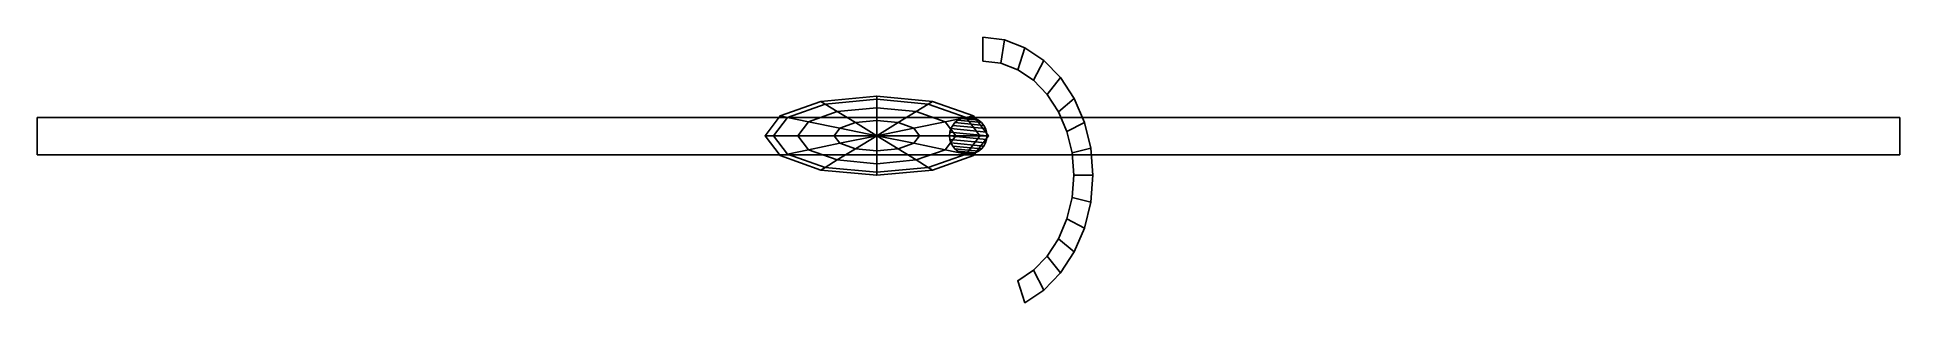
# Model space of a CAD drawing. Header units: metres. Extents: x -25 to 25, y -4.5 to 2.7.
import ezdxf

# ---------------------------------------------------------------- set-up
doc = ezdxf.new("R2010")
doc.units = ezdxf.units.M

msp = doc.modelspace()

# ---------------------------------------------------------------- linework, layer by layer
at = {"color": 50}
for points in [[(0.972514, 2.57914, 7.73038), (0.39661, 2.65052, 7.73038), (0.396609, 2.0086, 7.73038), (0.872991, 1.94956, 7.73038)], [(0.972514, 2.57914, 7.12886), (0.39661, 2.65052, 7.12886), (0.396609, 2.0086, 7.12886), (0.872991, 1.94956, 7.12886)], [(0.972514, 2.57914, 7.73038), (0.39661, 2.65052, 7.73038), (0.39661, 2.65052, 7.12886), (0.972514, 2.57914, 7.12886)], [(1.52628, 2.36776, 7.73038), (0.972514, 2.57914, 7.73038), (0.872991, 1.94956, 7.73038), (1.33106, 1.7747, 7.73038)], [(1.52628, 2.36776, 7.12886), (0.972514, 2.57914, 7.12886), (0.872991, 1.94956, 7.12886), (1.33106, 1.7747, 7.12886)], [(1.52628, 2.36776, 7.73038), (0.972514, 2.57914, 7.73038), (0.972514, 2.57914, 7.12886), (1.52628, 2.36776, 7.12886)], [(0.872991, 1.94956, 7.73038), (0.396609, 2.0086, 7.73038), (0.396609, 2.0086, 7.12886), (0.872991, 1.94956, 7.12886)], [(2.03664, 2.02449, 7.73038), (1.52628, 2.36776, 7.73038), (1.33106, 1.7747, 7.73038), (1.75323, 1.49075, 7.73038)], [(2.03664, 2.02449, 7.12886), (1.52628, 2.36776, 7.12886), (1.33106, 1.7747, 7.12886), (1.75323, 1.49075, 7.12886)], [(2.03664, 2.02449, 7.73038), (1.52628, 2.36776, 7.73038), (1.52628, 2.36776, 7.12886), (2.03664, 2.02449, 7.12886)], [(2.03664, 2.02449, 7.73038), (2.48397, 1.56254, 7.73038), (2.12325, 1.10863, 7.73038), (1.75323, 1.49075, 7.73038)], [(2.03664, 2.02449, 7.12886), (2.48397, 1.56254, 7.12886), (2.12325, 1.10863, 7.12886), (1.75323, 1.49075, 7.12886)], [(2.03664, 2.02449, 7.73038), (2.48397, 1.56254, 7.73038), (2.48397, 1.56254, 7.12886), (2.03664, 2.02449, 7.12886)], [(1.33106, 1.7747, 7.73038), (0.872991, 1.94956, 7.73038), (0.872991, 1.94956, 7.12886), (1.33106, 1.7747, 7.12886)], [(1.75323, 1.49075, 7.73038), (1.33106, 1.7747, 7.73038), (1.33106, 1.7747, 7.12886), (1.75323, 1.49075, 7.12886)], [(2.85109, 0.999639, 7.73038), (2.48397, 1.56254, 7.73038), (2.12325, 1.10863, 7.73038), (2.42693, 0.643006, 7.73038)], [(2.85109, 0.999639, 7.12886), (2.48397, 1.56254, 7.12886), (2.12325, 1.10863, 7.12886), (2.42693, 0.643006, 7.12886)], [(2.85109, 0.999639, 7.73038), (2.48397, 1.56254, 7.73038), (2.48397, 1.56254, 7.12886), (2.85109, 0.999639, 7.12886)], [(-2.4566, 1.06458, -9.94042), (-3.95603, 0.921852, -9.94042), (-3.8419, 0.851621, -9.27445), (-2.4566, 0.983488, -9.27445)], [(-2.4566, 0.983488, -10.6064), (-3.8419, 0.851621, -10.6064), (-3.95603, 0.921852, -9.94042), (-2.4566, 1.06458, -9.94042)], [(-1.07131, 0.851621, -10.6064), (-2.4566, 0.983488, -10.6064), (-2.4566, 1.06458, -9.94042), (-0.957171, 0.921852, -9.94042)], [(-0.957171, 0.921852, -9.94042), (-2.4566, 1.06458, -9.94042), (-2.4566, 0.983488, -9.27445), (-1.07131, 0.851621, -9.27445)], [(1.75323, 1.49075, 7.73038), (2.12325, 1.10863, 7.73038), (2.12325, 1.10863, 7.12886), (1.75323, 1.49075, 7.12886)], [(2.42693, 0.643006, 7.73038), (2.12325, 1.10863, 7.73038), (2.12325, 1.10863, 7.12886), (2.42693, 0.643006, 7.12886)], [(-5.05369, 0.531902, -9.94042), (-5.45546, -0.000779, -9.94042), (-5.22719, -0.000779, -9.27445), (-4.856, 0.491354, -9.27445)], [(-4.856, 0.491354, -10.6064), (-5.22719, -0.000779, -10.6064), (-5.45546, -0.000779, -9.94042), (-5.05369, 0.531902, -9.94042)], [(-3.8419, 0.851621, -10.6064), (-4.856, 0.491354, -10.6064), (-5.05369, 0.531902, -9.94042), (-3.95603, 0.921852, -9.94042)], [(-3.95603, 0.921852, -9.94042), (-5.05369, 0.531902, -9.94042), (-4.856, 0.491354, -9.27445), (-3.8419, 0.851621, -9.27445)], [(-3.51686, 0.65162, -11.171), (-4.29302, 0.375884, -11.171), (-4.856, 0.491354, -10.6064), (-3.8419, 0.851621, -10.6064)], [(-3.8419, 0.851621, -9.27445), (-4.856, 0.491354, -9.27445), (-4.29302, 0.375884, -8.70987), (-3.51686, 0.65162, -8.70987)], [(-3.03041, 0.352297, -11.5482), (-3.45047, 0.203069, -11.5482), (-4.29302, 0.375884, -11.171), (-3.51686, 0.65162, -11.171)], [(-3.51686, 0.65162, -8.70987), (-4.29302, 0.375884, -8.70987), (-3.45047, 0.203069, -8.33263), (-3.03041, 0.352297, -8.33263)], [(-2.4566, 0.983488, -9.27445), (-3.8419, 0.851621, -9.27445), (-3.51686, 0.65162, -8.70987), (-2.4566, 0.752546, -8.70987)], [(-2.4566, 0.752546, -11.171), (-3.51686, 0.65162, -11.171), (-3.8419, 0.851621, -10.6064), (-2.4566, 0.983488, -10.6064)], [(-2.4566, 0.752546, -8.70987), (-3.51686, 0.65162, -8.70987), (-3.03041, 0.352297, -8.33263), (-2.4566, 0.406918, -8.33263)], [(-2.4566, 0.406918, -11.5482), (-3.03041, 0.352297, -11.5482), (-3.51686, 0.65162, -11.171), (-2.4566, 0.752546, -11.171)], [(-1.39634, 0.65162, -11.171), (-2.4566, 0.752546, -11.171), (-2.4566, 0.983488, -10.6064), (-1.07131, 0.851621, -10.6064)], [(-1.07131, 0.851621, -9.27445), (-2.4566, 0.983488, -9.27445), (-2.4566, 0.752546, -8.70987), (-1.39634, 0.65162, -8.70987)], [(-1.88279, 0.352297, -11.5482), (-2.4566, 0.406918, -11.5482), (-2.4566, 0.752546, -11.171), (-1.39634, 0.65162, -11.171)], [(-1.39634, 0.65162, -8.70987), (-2.4566, 0.752546, -8.70987), (-2.4566, 0.406918, -8.33263), (-1.8828, 0.352297, -8.33263)], [(-0.620181, 0.375884, -8.70987), (-1.39634, 0.65162, -8.70987), (-1.8828, 0.352297, -8.33263), (-1.46274, 0.203069, -8.33263)], [(-1.46274, 0.203069, -11.5482), (-1.88279, 0.352297, -11.5482), (-1.39634, 0.65162, -11.171), (-0.620181, 0.375884, -11.171)], [(-0.057203, 0.491354, -9.27445), (-1.07131, 0.851621, -9.27445), (-1.39634, 0.65162, -8.70987), (-0.620181, 0.375884, -8.70987)], [(-0.620181, 0.375884, -11.171), (-1.39634, 0.65162, -11.171), (-1.07131, 0.851621, -10.6064), (-0.057203, 0.491354, -10.6064)], [(0.140489, 0.531902, -9.94042), (-0.957171, 0.921852, -9.94042), (-1.07131, 0.851621, -9.27445), (-0.057203, 0.491354, -9.27445)], [(-0.057203, 0.491354, -10.6064), (-1.07131, 0.851621, -10.6064), (-0.957171, 0.921852, -9.94042), (0.140489, 0.531902, -9.94042)], [(-0.097748, 0.491419, -10.0281), (-0.097753, 0.491418, 10.0281), (-0.000004, 0.501046, 10.0281), (0.000001, 0.501046, -10.0281)], [(-0.000004, 0.501046, 10.0281), (-0.097753, 0.491418, 10.0281), (0.191738, 0.462908, 10.0281), (0.097745, 0.491419, 10.0281)], [(0.313986, -0.000779, -10.6064), (-0.057203, 0.491354, -10.6064), (0.140489, 0.531902, -9.94042), (0.54226, -0.000779, -9.94042)], [(0.54226, -0.000779, -9.94042), (0.140489, 0.531902, -9.94042), (-0.057203, 0.491354, -9.27445), (0.313986, -0.000779, -9.27445)], [(0.000001, 0.501046, -10.0281), (-0.000004, 0.501046, 10.0281), (0.097745, 0.491419, 10.0281), (0.09775, 0.491418, -10.0281)], [(3.12388, 0.357433, 7.73038), (2.85109, 0.999639, 7.73038), (2.42693, 0.643006, 7.73038), (2.65258, 0.11178, 7.73038)], [(3.12388, 0.357433, 7.12886), (2.85109, 0.999639, 7.12886), (2.42693, 0.643006, 7.12886), (2.65258, 0.11178, 7.12886)], [(2.65258, 0.11178, 7.73038), (2.42693, 0.643006, 7.73038), (2.42693, 0.643006, 7.12886), (2.65258, 0.11178, 7.12886)], [(3.12388, 0.357433, 7.73038), (2.85109, 0.999639, 7.73038), (2.85109, 0.999639, 7.12886), (3.12388, 0.357433, 7.12886)], [(-4.856, 0.491354, -9.27445), (-5.22719, -0.000779, -9.27445), (-4.57712, -0.000779, -8.70987), (-4.29302, 0.375884, -8.70987)], [(-4.29302, 0.375884, -11.171), (-4.57712, -0.000779, -11.171), (-5.22719, -0.000779, -10.6064), (-4.856, 0.491354, -10.6064)], [(-4.29302, 0.375884, -8.70987), (-4.57712, -0.000779, -8.70987), (-3.60422, -0.000779, -8.33263), (-3.45047, 0.203069, -8.33263)], [(-3.45047, 0.203069, -11.5482), (-3.60422, -0.000779, -11.5482), (-4.57712, -0.000779, -11.171), (-4.29302, 0.375884, -11.171)], [(-3.45047, 0.203069, -8.33263), (-3.60422, -0.000779, -8.33263), (-2.4566, -0.000779, -8.20016)], [(-2.4566, -0.000779, -11.6807), (-3.60422, -0.000779, -11.5482), (-3.45047, 0.203069, -11.5482)], [(-2.4566, -0.000779, -11.6807), (-3.45047, 0.203069, -11.5482), (-3.03041, 0.352297, -11.5482)], [(-3.03041, 0.352297, -8.33263), (-3.45047, 0.203069, -8.33263), (-2.4566, -0.000779, -8.20016)], [(-2.4566, 0.406918, -8.33263), (-3.03041, 0.352297, -8.33263), (-2.4566, -0.000779, -8.20016)], [(-2.4566, -0.000779, -11.6807), (-3.03041, 0.352297, -11.5482), (-2.4566, 0.406918, -11.5482)], [(-2.4566, -0.000779, -11.6807), (-2.4566, 0.406918, -11.5482), (-1.88279, 0.352297, -11.5482)], [(-1.8828, 0.352297, -8.33263), (-2.4566, 0.406918, -8.33263), (-2.4566, -0.000779, -8.20016)], [(-1.46274, 0.203069, -8.33263), (-1.8828, 0.352297, -8.33263), (-2.4566, -0.000779, -8.20016)], [(-2.4566, -0.000779, -11.6807), (-1.88279, 0.352297, -11.5482), (-1.46274, 0.203069, -11.5482)], [(-2.4566, -0.000779, -11.6807), (-1.46274, 0.203069, -11.5482), (-1.30899, -0.000779, -11.5482)], [(-1.30899, -0.000779, -8.33263), (-1.46274, 0.203069, -8.33263), (-2.4566, -0.000779, -8.20016)], [(-1.30899, -0.000779, -11.5482), (-1.46274, 0.203069, -11.5482), (-0.620181, 0.375884, -11.171), (-0.336086, -0.000779, -11.171)], [(-0.336086, -0.000779, -8.70987), (-0.620181, 0.375884, -8.70987), (-1.46274, 0.203069, -8.33263), (-1.30899, -0.000779, -8.33263)], [(-0.336086, -0.000779, -11.171), (-0.620181, 0.375884, -11.171), (-0.057203, 0.491354, -10.6064), (0.313986, -0.000779, -10.6064)], [(-0.620181, 0.375884, -8.70987), (-0.336086, -0.000779, -8.70987), (0.313986, -0.000779, -9.27445), (-0.057203, 0.491354, -9.27445)], [(-0.501046, 0, -10.0281), (-0.501046, -0.000002, 10.0281), (-0.491419, 0.097747, 10.0281), (-0.491418, 0.09775, -10.0281)], [(-0.491419, 0.097747, 10.0281), (-0.501046, -0.000002, 10.0281), (0.491418, -0.09775, 10.0281), (0.501046, -0.000001, 10.0281)], [(-0.491419, -0.097749, -10.0281), (-0.491418, -0.097751, 10.0281), (-0.501046, -0.000002, 10.0281), (-0.501046, 0, -10.0281)], [(-0.491418, 0.09775, -10.0281), (-0.491419, 0.097747, 10.0281), (-0.462907, 0.19174, 10.0281), (-0.462906, 0.191743, -10.0281)], [(-0.462907, 0.19174, 10.0281), (-0.491419, 0.097747, 10.0281), (0.501046, -0.000001, 10.0281), (0.491419, 0.097748, 10.0281)], [(-0.462906, 0.191743, -10.0281), (-0.462907, 0.19174, 10.0281), (-0.416606, 0.278364, 10.0281), (-0.416604, 0.278367, -10.0281)], [(-0.416606, 0.278364, 10.0281), (-0.462907, 0.19174, 10.0281), (0.491419, 0.097748, 10.0281), (0.462907, 0.191741, 10.0281)], [(-0.416604, 0.278367, -10.0281), (-0.416606, 0.278364, 10.0281), (-0.354295, 0.354291, 10.0281), (-0.354293, 0.354293, -10.0281)], [(-0.354295, 0.354291, 10.0281), (-0.416606, 0.278364, 10.0281), (0.462907, 0.191741, 10.0281), (0.416605, 0.278365, 10.0281)], [(-0.354293, 0.354293, -10.0281), (-0.354295, 0.354291, 10.0281), (-0.278369, 0.416603, 10.0281), (-0.278366, 0.416605, -10.0281)], [(-0.278369, 0.416603, 10.0281), (-0.354295, 0.354291, 10.0281), (0.416605, 0.278365, 10.0281), (0.354294, 0.354292, 10.0281)], [(-0.278366, 0.416605, -10.0281), (-0.278369, 0.416603, 10.0281), (-0.191745, 0.462905, 10.0281), (-0.191741, 0.462906, -10.0281)], [(-0.191745, 0.462905, 10.0281), (-0.278369, 0.416603, 10.0281), (0.354294, 0.354292, 10.0281), (0.278363, 0.416607, 10.0281)], [(-0.191741, 0.462906, -10.0281), (-0.191745, 0.462905, 10.0281), (-0.097753, 0.491418, 10.0281), (-0.097748, 0.491419, -10.0281)], [(-0.097753, 0.491418, 10.0281), (-0.191745, 0.462905, 10.0281), (0.278363, 0.416607, 10.0281), (0.191738, 0.462908, 10.0281)], [(0.09775, 0.491418, -10.0281), (0.097745, 0.491419, 10.0281), (0.191738, 0.462908, 10.0281), (0.191743, 0.462906, -10.0281)], [(0.191743, 0.462906, -10.0281), (0.191738, 0.462908, 10.0281), (0.278363, 0.416607, 10.0281), (0.278367, 0.416604, -10.0281)], [(0.354294, 0.354292, 10.0281), (0.354293, 0.354293, -10.0281), (0.278367, 0.416604, -10.0281), (0.278363, 0.416607, 10.0281)], [(0.354293, 0.354293, -10.0281), (0.354294, 0.354292, 10.0281), (0.416605, 0.278365, 10.0281), (0.416605, 0.278366, -10.0281)], [(0.416605, 0.278366, -10.0281), (0.416605, 0.278365, 10.0281), (0.462907, 0.191741, 10.0281), (0.462906, 0.191742, -10.0281)], [(0.462906, 0.191742, -10.0281), (0.462907, 0.191741, 10.0281), (0.491419, 0.097748, 10.0281), (0.491419, 0.097749, -10.0281)], [(0.501046, 0, -10.0281), (0.501046, -0.000001, 10.0281), (0.491418, -0.09775, 10.0281), (0.491419, -0.097749, -10.0281)], [(0.491419, 0.097749, -10.0281), (0.491419, 0.097748, 10.0281), (0.501046, -0.000001, 10.0281), (0.501046, 0, -10.0281)], [(3.29187, -0.339401, 7.73038), (3.12388, 0.357433, 7.73038), (2.65258, 0.11178, 7.73038), (2.79154, -0.464634, 7.73038)], [(3.29187, -0.339401, 7.12886), (3.12388, 0.357433, 7.12886), (2.65258, 0.11178, 7.12886), (2.79154, -0.464634, 7.12886)], [(2.79154, -0.464634, 7.73038), (2.65258, 0.11178, 7.73038), (2.65258, 0.11178, 7.12886), (2.79154, -0.464634, 7.12886)], [(3.29187, -0.339401, 7.73038), (3.12388, 0.357433, 7.73038), (3.12388, 0.357433, 7.12886), (3.29187, -0.339401, 7.12886)], [(-5.22719, -0.000779, -10.6064), (-4.856, -0.492912, -10.6064), (-5.05369, -0.53346, -9.94042), (-5.45546, -0.000779, -9.94042)], [(-5.45546, -0.000779, -9.94042), (-5.05369, -0.53346, -9.94042), (-4.856, -0.492912, -9.27445), (-5.22719, -0.000779, -9.27445)], [(-4.57712, -0.000779, -11.171), (-4.29302, -0.377442, -11.171), (-4.856, -0.492912, -10.6064), (-5.22719, -0.000779, -10.6064)], [(-5.22719, -0.000779, -9.27445), (-4.856, -0.492912, -9.27445), (-4.29302, -0.377442, -8.70987), (-4.57712, -0.000779, -8.70987)], [(-5.05369, -0.53346, -9.94042), (-3.95603, -0.92341, -9.94042), (-3.8419, -0.853179, -9.27445), (-4.856, -0.492912, -9.27445)], [(-4.856, -0.492912, -10.6064), (-3.8419, -0.853179, -10.6064), (-3.95603, -0.92341, -9.94042), (-5.05369, -0.53346, -9.94042)], [(-4.856, -0.492912, -9.27445), (-3.8419, -0.853179, -9.27445), (-3.51686, -0.653178, -8.70987), (-4.29302, -0.377442, -8.70987)], [(-4.29302, -0.377442, -11.171), (-3.51686, -0.653178, -11.171), (-3.8419, -0.853179, -10.6064), (-4.856, -0.492912, -10.6064)], [(-3.60422, -0.000779, -11.5482), (-3.45047, -0.204627, -11.5482), (-4.29302, -0.377442, -11.171), (-4.57712, -0.000779, -11.171)], [(-4.57712, -0.000779, -8.70987), (-4.29302, -0.377442, -8.70987), (-3.45047, -0.204627, -8.33263), (-3.60422, -0.000779, -8.33263)], [(-4.29302, -0.377442, -8.70987), (-3.51686, -0.653178, -8.70987), (-3.03041, -0.353855, -8.33263), (-3.45047, -0.204627, -8.33263)], [(-3.45047, -0.204627, -11.5482), (-3.03041, -0.353855, -11.5482), (-3.51686, -0.653178, -11.171), (-4.29302, -0.377442, -11.171)], [(-2.4566, -0.000779, -11.6807), (-3.45047, -0.204627, -11.5482), (-3.60422, -0.000779, -11.5482)], [(-3.60422, -0.000779, -8.33263), (-3.45047, -0.204627, -8.33263), (-2.4566, -0.000779, -8.20016)], [(-3.03041, -0.353855, -11.5482), (-2.4566, -0.408476, -11.5482), (-2.4566, -0.754104, -11.171), (-3.51686, -0.653178, -11.171)], [(-3.51686, -0.653178, -8.70987), (-2.4566, -0.754104, -8.70987), (-2.4566, -0.408476, -8.33263), (-3.03041, -0.353855, -8.33263)], [(-3.45047, -0.204627, -8.33263), (-3.03041, -0.353855, -8.33263), (-2.4566, -0.000779, -8.20016)], [(-2.4566, -0.000779, -11.6807), (-3.03041, -0.353855, -11.5482), (-3.45047, -0.204627, -11.5482)], [(-2.4566, -0.000779, -11.6807), (-2.4566, -0.408476, -11.5482), (-3.03041, -0.353855, -11.5482)], [(-3.03041, -0.353855, -8.33263), (-2.4566, -0.408476, -8.33263), (-2.4566, -0.000779, -8.20016)], [(-2.4566, -0.408476, -8.33263), (-1.8828, -0.353855, -8.33263), (-2.4566, -0.000779, -8.20016)], [(-2.4566, -0.000779, -11.6807), (-1.88279, -0.353855, -11.5482), (-2.4566, -0.408476, -11.5482)], [(-2.4566, -0.000779, -11.6807), (-1.46274, -0.204627, -11.5482), (-1.88279, -0.353855, -11.5482)], [(-1.8828, -0.353855, -8.33263), (-1.46274, -0.204627, -8.33263), (-2.4566, -0.000779, -8.20016)], [(-1.46274, -0.204627, -8.33263), (-1.30899, -0.000779, -8.33263), (-2.4566, -0.000779, -8.20016)], [(-2.4566, -0.000779, -11.6807), (-1.30899, -0.000779, -11.5482), (-1.46274, -0.204627, -11.5482)], [(-2.4566, -0.754104, -8.70987), (-1.39634, -0.653178, -8.70987), (-1.8828, -0.353855, -8.33263), (-2.4566, -0.408476, -8.33263)], [(-2.4566, -0.408476, -11.5482), (-1.88279, -0.353855, -11.5482), (-1.39634, -0.653178, -11.171), (-2.4566, -0.754104, -11.171)], [(-1.39634, -0.653178, -8.70987), (-0.620181, -0.377442, -8.70987), (-1.46274, -0.204627, -8.33263), (-1.8828, -0.353855, -8.33263)], [(-1.88279, -0.353855, -11.5482), (-1.46274, -0.204627, -11.5482), (-0.620181, -0.377442, -11.171), (-1.39634, -0.653178, -11.171)], [(-0.620181, -0.377442, -8.70987), (-0.336086, -0.000779, -8.70987), (-1.30899, -0.000779, -8.33263), (-1.46274, -0.204627, -8.33263)], [(-1.46274, -0.204627, -11.5482), (-1.30899, -0.000779, -11.5482), (-0.336086, -0.000779, -11.171), (-0.620181, -0.377442, -11.171)], [(-1.39634, -0.653178, -11.171), (-0.620181, -0.377442, -11.171), (-0.057203, -0.492912, -10.6064), (-1.07131, -0.853179, -10.6064)], [(-1.07131, -0.853179, -9.27445), (-0.057203, -0.492912, -9.27445), (-0.620181, -0.377442, -8.70987), (-1.39634, -0.653178, -8.70987)], [(-1.07131, -0.853179, -10.6064), (-0.057203, -0.492912, -10.6064), (0.140489, -0.53346, -9.94042), (-0.957171, -0.92341, -9.94042)], [(-0.957171, -0.92341, -9.94042), (0.140489, -0.53346, -9.94042), (-0.057203, -0.492912, -9.27445), (-1.07131, -0.853179, -9.27445)], [(-0.336086, -0.000779, -8.70987), (-0.620181, -0.377442, -8.70987), (-0.057203, -0.492912, -9.27445), (0.313986, -0.000779, -9.27445)], [(-0.620181, -0.377442, -11.171), (-0.336086, -0.000779, -11.171), (0.313986, -0.000779, -10.6064), (-0.057203, -0.492912, -10.6064)], [(-0.501046, -0.000002, 10.0281), (-0.491418, -0.097751, 10.0281), (0.462906, -0.191743, 10.0281), (0.491418, -0.09775, 10.0281)], [(-0.462906, -0.191742, -10.0281), (-0.462905, -0.191744, 10.0281), (-0.491418, -0.097751, 10.0281), (-0.491419, -0.097749, -10.0281)], [(-0.491418, -0.097751, 10.0281), (-0.462905, -0.191744, 10.0281), (0.416604, -0.278367, 10.0281), (0.462906, -0.191743, 10.0281)], [(-0.416605, -0.278366, -10.0281), (-0.416604, -0.278367, 10.0281), (-0.462905, -0.191744, 10.0281), (-0.462906, -0.191742, -10.0281)], [(-0.462905, -0.191744, 10.0281), (-0.416604, -0.278367, 10.0281), (0.354293, -0.354293, 10.0281), (0.416604, -0.278367, 10.0281)], [(-0.354293, -0.354293, -10.0281), (-0.354292, -0.354294, 10.0281), (-0.416604, -0.278367, 10.0281), (-0.416605, -0.278366, -10.0281)], [(-0.416604, -0.278367, 10.0281), (-0.354292, -0.354294, 10.0281), (0.278366, -0.416605, 10.0281), (0.354293, -0.354293, 10.0281)], [(-0.278366, -0.416604, -10.0281), (-0.278365, -0.416605, 10.0281), (-0.354292, -0.354294, 10.0281), (-0.354293, -0.354293, -10.0281)], [(-0.354292, -0.354294, 10.0281), (-0.278365, -0.416605, 10.0281), (0.191742, -0.462906, 10.0281), (0.278366, -0.416605, 10.0281)], [(-0.191742, -0.462906, -10.0281), (-0.191741, -0.462906, 10.0281), (-0.278365, -0.416605, 10.0281), (-0.278366, -0.416604, -10.0281)], [(-0.278365, -0.416605, 10.0281), (-0.191741, -0.462906, 10.0281), (0.097749, -0.491418, 10.0281), (0.191742, -0.462906, 10.0281)], [(-0.097749, -0.491418, -10.0281), (-0.097749, -0.491419, 10.0281), (-0.191741, -0.462906, 10.0281), (-0.191742, -0.462906, -10.0281)], [(-0.191741, -0.462906, 10.0281), (-0.097749, -0.491419, 10.0281), (0, -0.501046, 10.0281), (0.097749, -0.491418, 10.0281)], [(0, -0.501046, -10.0281), (0, -0.501046, 10.0281), (-0.097749, -0.491419, 10.0281), (-0.097749, -0.491418, -10.0281)], [(0.140489, -0.53346, -9.94042), (0.54226, -0.000779, -9.94042), (0.313986, -0.000779, -9.27445), (-0.057203, -0.492912, -9.27445)], [(-0.057203, -0.492912, -10.6064), (0.313986, -0.000779, -10.6064), (0.54226, -0.000779, -9.94042), (0.140489, -0.53346, -9.94042)], [(0.097749, -0.491419, -10.0281), (0.097749, -0.491418, 10.0281), (0, -0.501046, 10.0281), (0, -0.501046, -10.0281)], [(0.191742, -0.462906, -10.0281), (0.191742, -0.462906, 10.0281), (0.097749, -0.491418, 10.0281), (0.097749, -0.491419, -10.0281)], [(0.278366, -0.416605, -10.0281), (0.278366, -0.416605, 10.0281), (0.191742, -0.462906, 10.0281), (0.191742, -0.462906, -10.0281)], [(0.354293, -0.354293, -10.0281), (0.354293, -0.354293, 10.0281), (0.278366, -0.416605, 10.0281), (0.278366, -0.416605, -10.0281)], [(0.416605, -0.278366, -10.0281), (0.416604, -0.278367, 10.0281), (0.354293, -0.354293, 10.0281), (0.354293, -0.354293, -10.0281)], [(0.462906, -0.191742, -10.0281), (0.462906, -0.191743, 10.0281), (0.416604, -0.278367, 10.0281), (0.416605, -0.278366, -10.0281)], [(0.491419, -0.097749, -10.0281), (0.491418, -0.09775, 10.0281), (0.462906, -0.191743, 10.0281), (0.462906, -0.191742, -10.0281)], [(3.29187, -0.339401, 7.73038), (3.34859, -1.06408, 7.73038), (2.83845, -1.06408, 7.73038), (2.79154, -0.464634, 7.73038)], [(3.29187, -0.339401, 7.12886), (3.34859, -1.06408, 7.12886), (2.83845, -1.06408, 7.12886), (2.79154, -0.464634, 7.12886)], [(2.79154, -0.464634, 7.73038), (2.83845, -1.06408, 7.73038), (2.83845, -1.06408, 7.12886), (2.79154, -0.464634, 7.12886)], [(3.29187, -0.339401, 7.73038), (3.34859, -1.06408, 7.73038), (3.34859, -1.06408, 7.12886), (3.29187, -0.339401, 7.12886)], [(-3.8419, -0.853179, -10.6064), (-2.4566, -0.985046, -10.6064), (-2.4566, -1.06614, -9.94042), (-3.95603, -0.92341, -9.94042)], [(-3.95603, -0.92341, -9.94042), (-2.4566, -1.06614, -9.94042), (-2.4566, -0.985046, -9.27445), (-3.8419, -0.853179, -9.27445)], [(-3.51686, -0.653178, -11.171), (-2.4566, -0.754104, -11.171), (-2.4566, -0.985046, -10.6064), (-3.8419, -0.853179, -10.6064)], [(-3.8419, -0.853179, -9.27445), (-2.4566, -0.985046, -9.27445), (-2.4566, -0.754104, -8.70987), (-3.51686, -0.653178, -8.70987)], [(-2.4566, -0.985046, -9.27445), (-1.07131, -0.853179, -9.27445), (-1.39634, -0.653178, -8.70987), (-2.4566, -0.754104, -8.70987)], [(-2.4566, -0.754104, -11.171), (-1.39634, -0.653178, -11.171), (-1.07131, -0.853179, -10.6064), (-2.4566, -0.985046, -10.6064)], [(-2.4566, -1.06614, -9.94042), (-0.957171, -0.92341, -9.94042), (-1.07131, -0.853179, -9.27445), (-2.4566, -0.985046, -9.27445)], [(-2.4566, -0.985046, -10.6064), (-1.07131, -0.853179, -10.6064), (-0.957171, -0.92341, -9.94042), (-2.4566, -1.06614, -9.94042)], [(3.29187, -1.78877, 7.73038), (3.34859, -1.06408, 7.73038), (2.83845, -1.06408, 7.73038), (2.79154, -1.66353, 7.73038)], [(2.79154, -1.66353, 7.73038), (2.83845, -1.06408, 7.73038), (2.83845, -1.06408, 7.12886), (2.79154, -1.66353, 7.12886)], [(3.29187, -1.78877, 7.12886), (3.34859, -1.06408, 7.12886), (2.83845, -1.06408, 7.12886), (2.79154, -1.66353, 7.12886)], [(3.29187, -1.78877, 7.73038), (3.34859, -1.06408, 7.73038), (3.34859, -1.06408, 7.12886), (3.29187, -1.78877, 7.12886)], [(3.12388, -2.4856, 7.73038), (3.29187, -1.78877, 7.73038), (2.79154, -1.66353, 7.73038), (2.65258, -2.23995, 7.73038)], [(2.65258, -2.23995, 7.73038), (2.79154, -1.66353, 7.73038), (2.79154, -1.66353, 7.12886), (2.65258, -2.23995, 7.12886)], [(3.12388, -2.4856, 7.12886), (3.29187, -1.78877, 7.12886), (2.79154, -1.66353, 7.12886), (2.65258, -2.23995, 7.12886)], [(3.12388, -2.4856, 7.73038), (3.29187, -1.78877, 7.73038), (3.29187, -1.78877, 7.12886), (3.12388, -2.4856, 7.12886)], [(2.85109, -3.12781, 7.73038), (3.12388, -2.4856, 7.73038), (2.65258, -2.23995, 7.73038), (2.42693, -2.77117, 7.73038)], [(2.42693, -2.77117, 7.73038), (2.65258, -2.23995, 7.73038), (2.65258, -2.23995, 7.12886), (2.42693, -2.77117, 7.12886)], [(2.85109, -3.12781, 7.12886), (3.12388, -2.4856, 7.12886), (2.65258, -2.23995, 7.12886), (2.42693, -2.77117, 7.12886)], [(2.85109, -3.12781, 7.73038), (3.12388, -2.4856, 7.73038), (3.12388, -2.4856, 7.12886), (2.85109, -3.12781, 7.12886)], [(2.48397, -3.69071, 7.73038), (2.85109, -3.12781, 7.73038), (2.42693, -2.77117, 7.73038), (2.12325, -3.2368, 7.73038)], [(2.12325, -3.2368, 7.73038), (2.42693, -2.77117, 7.73038), (2.42693, -2.77117, 7.12886), (2.12325, -3.2368, 7.12886)], [(2.48397, -3.69071, 7.12886), (2.85109, -3.12781, 7.12886), (2.42693, -2.77117, 7.12886), (2.12325, -3.2368, 7.12886)], [(2.03664, -4.15267, 7.73038), (2.48397, -3.69071, 7.73038), (2.12325, -3.2368, 7.73038), (1.75322, -3.61893, 7.73038)], [(1.75322, -3.61893, 7.73038), (2.12325, -3.2368, 7.73038), (2.12325, -3.2368, 7.12886), (1.75322, -3.61893, 7.12886)], [(2.03664, -4.15267, 7.12886), (2.48397, -3.69071, 7.12886), (2.12325, -3.2368, 7.12886), (1.75322, -3.61893, 7.12886)], [(2.48397, -3.69071, 7.73038), (2.85109, -3.12781, 7.73038), (2.85109, -3.12781, 7.12886), (2.48397, -3.69071, 7.12886)], [(2.03664, -4.15267, 7.73038), (1.52628, -4.49593, 7.73038), (1.33106, -3.90287, 7.73038), (1.75322, -3.61893, 7.73038)], [(1.75322, -3.61893, 7.73038), (1.33106, -3.90287, 7.73038), (1.33106, -3.90287, 7.12886), (1.75322, -3.61893, 7.12886)], [(2.03664, -4.15267, 7.12886), (1.52628, -4.49593, 7.12886), (1.33106, -3.90287, 7.12886), (1.75322, -3.61893, 7.12886)], [(1.33106, -3.90287, 7.73038), (1.52628, -4.49593, 7.73038), (1.52628, -4.49593, 7.12886), (1.33106, -3.90287, 7.12886)], [(2.03664, -4.15267, 7.73038), (2.48397, -3.69071, 7.73038), (2.48397, -3.69071, 7.12886), (2.03664, -4.15267, 7.12886)], [(2.03664, -4.15267, 7.73038), (1.52628, -4.49593, 7.73038), (1.52628, -4.49593, 7.12886), (2.03664, -4.15267, 7.12886)]]:
    msp.add_3dface(points, dxfattribs=at)
at = {"color": 90}
for points in [[(0.972514, 2.57914, 7.73038), (0.39661, 2.65052, 7.73038), (0.396609, 2.0086, 7.73038), (0.872991, 1.94956, 7.73038)], [(0.972514, 2.57914, 7.12886), (0.39661, 2.65052, 7.12886), (0.396609, 2.0086, 7.12886), (0.872991, 1.94956, 7.12886)], [(0.972514, 2.57914, 7.73038), (0.39661, 2.65052, 7.73038), (0.39661, 2.65052, 7.12886), (0.972514, 2.57914, 7.12886)], [(1.52628, 2.36776, 7.73038), (0.972514, 2.57914, 7.73038), (0.872991, 1.94956, 7.73038), (1.33106, 1.7747, 7.73038)], [(1.52628, 2.36776, 7.12886), (0.972514, 2.57914, 7.12886), (0.872991, 1.94956, 7.12886), (1.33106, 1.7747, 7.12886)], [(1.52628, 2.36776, 7.73038), (0.972514, 2.57914, 7.73038), (0.972514, 2.57914, 7.12886), (1.52628, 2.36776, 7.12886)], [(0.872991, 1.94956, 7.73038), (0.396609, 2.0086, 7.73038), (0.396609, 2.0086, 7.12886), (0.872991, 1.94956, 7.12886)], [(2.03664, 2.02449, 7.73038), (1.52628, 2.36776, 7.73038), (1.33106, 1.7747, 7.73038), (1.75323, 1.49075, 7.73038)], [(2.03664, 2.02449, 7.12886), (1.52628, 2.36776, 7.12886), (1.33106, 1.7747, 7.12886), (1.75323, 1.49075, 7.12886)], [(2.03664, 2.02449, 7.73038), (1.52628, 2.36776, 7.73038), (1.52628, 2.36776, 7.12886), (2.03664, 2.02449, 7.12886)], [(2.03664, 2.02449, 7.73038), (2.48397, 1.56254, 7.73038), (2.12325, 1.10863, 7.73038), (1.75323, 1.49075, 7.73038)], [(2.03664, 2.02449, 7.12886), (2.48397, 1.56254, 7.12886), (2.12325, 1.10863, 7.12886), (1.75323, 1.49075, 7.12886)], [(2.03664, 2.02449, 7.73038), (2.48397, 1.56254, 7.73038), (2.48397, 1.56254, 7.12886), (2.03664, 2.02449, 7.12886)], [(1.33106, 1.7747, 7.73038), (0.872991, 1.94956, 7.73038), (0.872991, 1.94956, 7.12886), (1.33106, 1.7747, 7.12886)], [(1.75323, 1.49075, 7.73038), (1.33106, 1.7747, 7.73038), (1.33106, 1.7747, 7.12886), (1.75323, 1.49075, 7.12886)], [(2.85109, 0.999639, 7.73038), (2.48397, 1.56254, 7.73038), (2.12325, 1.10863, 7.73038), (2.42693, 0.643006, 7.73038)], [(2.85109, 0.999639, 7.12886), (2.48397, 1.56254, 7.12886), (2.12325, 1.10863, 7.12886), (2.42693, 0.643006, 7.12886)], [(2.85109, 0.999639, 7.73038), (2.48397, 1.56254, 7.73038), (2.48397, 1.56254, 7.12886), (2.85109, 0.999639, 7.12886)], [(-2.4566, 1.06458, -9.94042), (-3.95603, 0.921852, -9.94042), (-3.8419, 0.851621, -9.27445), (-2.4566, 0.983488, -9.27445)], [(-2.4566, 0.983488, -10.6064), (-3.8419, 0.851621, -10.6064), (-3.95603, 0.921852, -9.94042), (-2.4566, 1.06458, -9.94042)], [(-1.07131, 0.851621, -10.6064), (-2.4566, 0.983488, -10.6064), (-2.4566, 1.06458, -9.94042), (-0.957171, 0.921852, -9.94042)], [(-0.957171, 0.921852, -9.94042), (-2.4566, 1.06458, -9.94042), (-2.4566, 0.983488, -9.27445), (-1.07131, 0.851621, -9.27445)], [(1.75323, 1.49075, 7.73038), (2.12325, 1.10863, 7.73038), (2.12325, 1.10863, 7.12886), (1.75323, 1.49075, 7.12886)], [(2.42693, 0.643006, 7.73038), (2.12325, 1.10863, 7.73038), (2.12325, 1.10863, 7.12886), (2.42693, 0.643006, 7.12886)], [(-5.05369, 0.531902, -9.94042), (-5.45546, -0.000779, -9.94042), (-5.22719, -0.000779, -9.27445), (-4.856, 0.491354, -9.27445)], [(-4.856, 0.491354, -10.6064), (-5.22719, -0.000779, -10.6064), (-5.45546, -0.000779, -9.94042), (-5.05369, 0.531902, -9.94042)], [(-3.8419, 0.851621, -10.6064), (-4.856, 0.491354, -10.6064), (-5.05369, 0.531902, -9.94042), (-3.95603, 0.921852, -9.94042)], [(-3.95603, 0.921852, -9.94042), (-5.05369, 0.531902, -9.94042), (-4.856, 0.491354, -9.27445), (-3.8419, 0.851621, -9.27445)], [(-3.51686, 0.65162, -11.171), (-4.29302, 0.375884, -11.171), (-4.856, 0.491354, -10.6064), (-3.8419, 0.851621, -10.6064)], [(-3.8419, 0.851621, -9.27445), (-4.856, 0.491354, -9.27445), (-4.29302, 0.375884, -8.70987), (-3.51686, 0.65162, -8.70987)], [(-3.03041, 0.352297, -11.5482), (-3.45047, 0.203069, -11.5482), (-4.29302, 0.375884, -11.171), (-3.51686, 0.65162, -11.171)], [(-3.51686, 0.65162, -8.70987), (-4.29302, 0.375884, -8.70987), (-3.45047, 0.203069, -8.33263), (-3.03041, 0.352297, -8.33263)], [(-2.4566, 0.983488, -9.27445), (-3.8419, 0.851621, -9.27445), (-3.51686, 0.65162, -8.70987), (-2.4566, 0.752546, -8.70987)], [(-2.4566, 0.752546, -11.171), (-3.51686, 0.65162, -11.171), (-3.8419, 0.851621, -10.6064), (-2.4566, 0.983488, -10.6064)], [(-2.4566, 0.752546, -8.70987), (-3.51686, 0.65162, -8.70987), (-3.03041, 0.352297, -8.33263), (-2.4566, 0.406918, -8.33263)], [(-2.4566, 0.406918, -11.5482), (-3.03041, 0.352297, -11.5482), (-3.51686, 0.65162, -11.171), (-2.4566, 0.752546, -11.171)], [(-1.39634, 0.65162, -11.171), (-2.4566, 0.752546, -11.171), (-2.4566, 0.983488, -10.6064), (-1.07131, 0.851621, -10.6064)], [(-1.07131, 0.851621, -9.27445), (-2.4566, 0.983488, -9.27445), (-2.4566, 0.752546, -8.70987), (-1.39634, 0.65162, -8.70987)], [(-1.88279, 0.352297, -11.5482), (-2.4566, 0.406918, -11.5482), (-2.4566, 0.752546, -11.171), (-1.39634, 0.65162, -11.171)], [(-1.39634, 0.65162, -8.70987), (-2.4566, 0.752546, -8.70987), (-2.4566, 0.406918, -8.33263), (-1.8828, 0.352297, -8.33263)], [(-0.620181, 0.375884, -8.70987), (-1.39634, 0.65162, -8.70987), (-1.8828, 0.352297, -8.33263), (-1.46274, 0.203069, -8.33263)], [(-1.46274, 0.203069, -11.5482), (-1.88279, 0.352297, -11.5482), (-1.39634, 0.65162, -11.171), (-0.620181, 0.375884, -11.171)], [(-0.057203, 0.491354, -9.27445), (-1.07131, 0.851621, -9.27445), (-1.39634, 0.65162, -8.70987), (-0.620181, 0.375884, -8.70987)], [(-0.620181, 0.375884, -11.171), (-1.39634, 0.65162, -11.171), (-1.07131, 0.851621, -10.6064), (-0.057203, 0.491354, -10.6064)], [(0.140489, 0.531902, -9.94042), (-0.957171, 0.921852, -9.94042), (-1.07131, 0.851621, -9.27445), (-0.057203, 0.491354, -9.27445)], [(-0.057203, 0.491354, -10.6064), (-1.07131, 0.851621, -10.6064), (-0.957171, 0.921852, -9.94042), (0.140489, 0.531902, -9.94042)], [(-0.097748, 0.491419, -10.0281), (-0.097753, 0.491418, 10.0281), (-0.000004, 0.501046, 10.0281), (0.000001, 0.501046, -10.0281)], [(-0.000004, 0.501046, 10.0281), (-0.097753, 0.491418, 10.0281), (0.191738, 0.462908, 10.0281), (0.097745, 0.491419, 10.0281)], [(0.313986, -0.000779, -10.6064), (-0.057203, 0.491354, -10.6064), (0.140489, 0.531902, -9.94042), (0.54226, -0.000779, -9.94042)], [(0.54226, -0.000779, -9.94042), (0.140489, 0.531902, -9.94042), (-0.057203, 0.491354, -9.27445), (0.313986, -0.000779, -9.27445)], [(0.000001, 0.501046, -10.0281), (-0.000004, 0.501046, 10.0281), (0.097745, 0.491419, 10.0281), (0.09775, 0.491418, -10.0281)], [(3.12388, 0.357433, 7.73038), (2.85109, 0.999639, 7.73038), (2.42693, 0.643006, 7.73038), (2.65258, 0.11178, 7.73038)], [(3.12388, 0.357433, 7.12886), (2.85109, 0.999639, 7.12886), (2.42693, 0.643006, 7.12886), (2.65258, 0.11178, 7.12886)], [(2.65258, 0.11178, 7.73038), (2.42693, 0.643006, 7.73038), (2.42693, 0.643006, 7.12886), (2.65258, 0.11178, 7.12886)], [(3.12388, 0.357433, 7.73038), (2.85109, 0.999639, 7.73038), (2.85109, 0.999639, 7.12886), (3.12388, 0.357433, 7.12886)], [(-4.856, 0.491354, -9.27445), (-5.22719, -0.000779, -9.27445), (-4.57712, -0.000779, -8.70987), (-4.29302, 0.375884, -8.70987)], [(-4.29302, 0.375884, -11.171), (-4.57712, -0.000779, -11.171), (-5.22719, -0.000779, -10.6064), (-4.856, 0.491354, -10.6064)], [(-4.29302, 0.375884, -8.70987), (-4.57712, -0.000779, -8.70987), (-3.60422, -0.000779, -8.33263), (-3.45047, 0.203069, -8.33263)], [(-3.45047, 0.203069, -11.5482), (-3.60422, -0.000779, -11.5482), (-4.57712, -0.000779, -11.171), (-4.29302, 0.375884, -11.171)], [(-3.45047, 0.203069, -8.33263), (-3.60422, -0.000779, -8.33263), (-2.4566, -0.000779, -8.20016)], [(-2.4566, -0.000779, -11.6807), (-3.60422, -0.000779, -11.5482), (-3.45047, 0.203069, -11.5482)], [(-2.4566, -0.000779, -11.6807), (-3.45047, 0.203069, -11.5482), (-3.03041, 0.352297, -11.5482)], [(-3.03041, 0.352297, -8.33263), (-3.45047, 0.203069, -8.33263), (-2.4566, -0.000779, -8.20016)], [(-2.4566, 0.406918, -8.33263), (-3.03041, 0.352297, -8.33263), (-2.4566, -0.000779, -8.20016)], [(-2.4566, -0.000779, -11.6807), (-3.03041, 0.352297, -11.5482), (-2.4566, 0.406918, -11.5482)], [(-2.4566, -0.000779, -11.6807), (-2.4566, 0.406918, -11.5482), (-1.88279, 0.352297, -11.5482)], [(-1.8828, 0.352297, -8.33263), (-2.4566, 0.406918, -8.33263), (-2.4566, -0.000779, -8.20016)], [(-1.46274, 0.203069, -8.33263), (-1.8828, 0.352297, -8.33263), (-2.4566, -0.000779, -8.20016)], [(-2.4566, -0.000779, -11.6807), (-1.88279, 0.352297, -11.5482), (-1.46274, 0.203069, -11.5482)], [(-2.4566, -0.000779, -11.6807), (-1.46274, 0.203069, -11.5482), (-1.30899, -0.000779, -11.5482)], [(-1.30899, -0.000779, -8.33263), (-1.46274, 0.203069, -8.33263), (-2.4566, -0.000779, -8.20016)], [(-1.30899, -0.000779, -11.5482), (-1.46274, 0.203069, -11.5482), (-0.620181, 0.375884, -11.171), (-0.336086, -0.000779, -11.171)], [(-0.336086, -0.000779, -8.70987), (-0.620181, 0.375884, -8.70987), (-1.46274, 0.203069, -8.33263), (-1.30899, -0.000779, -8.33263)], [(-0.336086, -0.000779, -11.171), (-0.620181, 0.375884, -11.171), (-0.057203, 0.491354, -10.6064), (0.313986, -0.000779, -10.6064)], [(-0.620181, 0.375884, -8.70987), (-0.336086, -0.000779, -8.70987), (0.313986, -0.000779, -9.27445), (-0.057203, 0.491354, -9.27445)], [(-0.501046, 0, -10.0281), (-0.501046, -0.000002, 10.0281), (-0.491419, 0.097747, 10.0281), (-0.491418, 0.09775, -10.0281)], [(-0.491419, 0.097747, 10.0281), (-0.501046, -0.000002, 10.0281), (0.491418, -0.09775, 10.0281), (0.501046, -0.000001, 10.0281)], [(-0.491419, -0.097749, -10.0281), (-0.491418, -0.097751, 10.0281), (-0.501046, -0.000002, 10.0281), (-0.501046, 0, -10.0281)], [(-0.491418, 0.09775, -10.0281), (-0.491419, 0.097747, 10.0281), (-0.462907, 0.19174, 10.0281), (-0.462906, 0.191743, -10.0281)], [(-0.462907, 0.19174, 10.0281), (-0.491419, 0.097747, 10.0281), (0.501046, -0.000001, 10.0281), (0.491419, 0.097748, 10.0281)], [(-0.462906, 0.191743, -10.0281), (-0.462907, 0.19174, 10.0281), (-0.416606, 0.278364, 10.0281), (-0.416604, 0.278367, -10.0281)], [(-0.416606, 0.278364, 10.0281), (-0.462907, 0.19174, 10.0281), (0.491419, 0.097748, 10.0281), (0.462907, 0.191741, 10.0281)], [(-0.416604, 0.278367, -10.0281), (-0.416606, 0.278364, 10.0281), (-0.354295, 0.354291, 10.0281), (-0.354293, 0.354293, -10.0281)], [(-0.354295, 0.354291, 10.0281), (-0.416606, 0.278364, 10.0281), (0.462907, 0.191741, 10.0281), (0.416605, 0.278365, 10.0281)], [(-0.354293, 0.354293, -10.0281), (-0.354295, 0.354291, 10.0281), (-0.278369, 0.416603, 10.0281), (-0.278366, 0.416605, -10.0281)], [(-0.278369, 0.416603, 10.0281), (-0.354295, 0.354291, 10.0281), (0.416605, 0.278365, 10.0281), (0.354294, 0.354292, 10.0281)], [(-0.278366, 0.416605, -10.0281), (-0.278369, 0.416603, 10.0281), (-0.191745, 0.462905, 10.0281), (-0.191741, 0.462906, -10.0281)], [(-0.191745, 0.462905, 10.0281), (-0.278369, 0.416603, 10.0281), (0.354294, 0.354292, 10.0281), (0.278363, 0.416607, 10.0281)], [(-0.191741, 0.462906, -10.0281), (-0.191745, 0.462905, 10.0281), (-0.097753, 0.491418, 10.0281), (-0.097748, 0.491419, -10.0281)], [(-0.097753, 0.491418, 10.0281), (-0.191745, 0.462905, 10.0281), (0.278363, 0.416607, 10.0281), (0.191738, 0.462908, 10.0281)], [(0.09775, 0.491418, -10.0281), (0.097745, 0.491419, 10.0281), (0.191738, 0.462908, 10.0281), (0.191743, 0.462906, -10.0281)], [(0.191743, 0.462906, -10.0281), (0.191738, 0.462908, 10.0281), (0.278363, 0.416607, 10.0281), (0.278367, 0.416604, -10.0281)], [(0.354294, 0.354292, 10.0281), (0.354293, 0.354293, -10.0281), (0.278367, 0.416604, -10.0281), (0.278363, 0.416607, 10.0281)], [(0.354293, 0.354293, -10.0281), (0.354294, 0.354292, 10.0281), (0.416605, 0.278365, 10.0281), (0.416605, 0.278366, -10.0281)], [(0.416605, 0.278366, -10.0281), (0.416605, 0.278365, 10.0281), (0.462907, 0.191741, 10.0281), (0.462906, 0.191742, -10.0281)], [(0.462906, 0.191742, -10.0281), (0.462907, 0.191741, 10.0281), (0.491419, 0.097748, 10.0281), (0.491419, 0.097749, -10.0281)], [(0.501046, 0, -10.0281), (0.501046, -0.000001, 10.0281), (0.491418, -0.09775, 10.0281), (0.491419, -0.097749, -10.0281)], [(0.491419, 0.097749, -10.0281), (0.491419, 0.097748, 10.0281), (0.501046, -0.000001, 10.0281), (0.501046, 0, -10.0281)], [(3.29187, -0.339401, 7.73038), (3.12388, 0.357433, 7.73038), (2.65258, 0.11178, 7.73038), (2.79154, -0.464634, 7.73038)], [(3.29187, -0.339401, 7.12886), (3.12388, 0.357433, 7.12886), (2.65258, 0.11178, 7.12886), (2.79154, -0.464634, 7.12886)], [(2.79154, -0.464634, 7.73038), (2.65258, 0.11178, 7.73038), (2.65258, 0.11178, 7.12886), (2.79154, -0.464634, 7.12886)], [(3.29187, -0.339401, 7.73038), (3.12388, 0.357433, 7.73038), (3.12388, 0.357433, 7.12886), (3.29187, -0.339401, 7.12886)], [(-5.22719, -0.000779, -10.6064), (-4.856, -0.492912, -10.6064), (-5.05369, -0.53346, -9.94042), (-5.45546, -0.000779, -9.94042)], [(-5.45546, -0.000779, -9.94042), (-5.05369, -0.53346, -9.94042), (-4.856, -0.492912, -9.27445), (-5.22719, -0.000779, -9.27445)], [(-4.57712, -0.000779, -11.171), (-4.29302, -0.377442, -11.171), (-4.856, -0.492912, -10.6064), (-5.22719, -0.000779, -10.6064)], [(-5.22719, -0.000779, -9.27445), (-4.856, -0.492912, -9.27445), (-4.29302, -0.377442, -8.70987), (-4.57712, -0.000779, -8.70987)], [(-5.05369, -0.53346, -9.94042), (-3.95603, -0.92341, -9.94042), (-3.8419, -0.853179, -9.27445), (-4.856, -0.492912, -9.27445)], [(-4.856, -0.492912, -10.6064), (-3.8419, -0.853179, -10.6064), (-3.95603, -0.92341, -9.94042), (-5.05369, -0.53346, -9.94042)], [(-4.856, -0.492912, -9.27445), (-3.8419, -0.853179, -9.27445), (-3.51686, -0.653178, -8.70987), (-4.29302, -0.377442, -8.70987)], [(-4.29302, -0.377442, -11.171), (-3.51686, -0.653178, -11.171), (-3.8419, -0.853179, -10.6064), (-4.856, -0.492912, -10.6064)], [(-3.60422, -0.000779, -11.5482), (-3.45047, -0.204627, -11.5482), (-4.29302, -0.377442, -11.171), (-4.57712, -0.000779, -11.171)], [(-4.57712, -0.000779, -8.70987), (-4.29302, -0.377442, -8.70987), (-3.45047, -0.204627, -8.33263), (-3.60422, -0.000779, -8.33263)], [(-4.29302, -0.377442, -8.70987), (-3.51686, -0.653178, -8.70987), (-3.03041, -0.353855, -8.33263), (-3.45047, -0.204627, -8.33263)], [(-3.45047, -0.204627, -11.5482), (-3.03041, -0.353855, -11.5482), (-3.51686, -0.653178, -11.171), (-4.29302, -0.377442, -11.171)], [(-2.4566, -0.000779, -11.6807), (-3.45047, -0.204627, -11.5482), (-3.60422, -0.000779, -11.5482)], [(-3.60422, -0.000779, -8.33263), (-3.45047, -0.204627, -8.33263), (-2.4566, -0.000779, -8.20016)], [(-3.03041, -0.353855, -11.5482), (-2.4566, -0.408476, -11.5482), (-2.4566, -0.754104, -11.171), (-3.51686, -0.653178, -11.171)], [(-3.51686, -0.653178, -8.70987), (-2.4566, -0.754104, -8.70987), (-2.4566, -0.408476, -8.33263), (-3.03041, -0.353855, -8.33263)], [(-3.45047, -0.204627, -8.33263), (-3.03041, -0.353855, -8.33263), (-2.4566, -0.000779, -8.20016)], [(-2.4566, -0.000779, -11.6807), (-3.03041, -0.353855, -11.5482), (-3.45047, -0.204627, -11.5482)], [(-2.4566, -0.000779, -11.6807), (-2.4566, -0.408476, -11.5482), (-3.03041, -0.353855, -11.5482)], [(-3.03041, -0.353855, -8.33263), (-2.4566, -0.408476, -8.33263), (-2.4566, -0.000779, -8.20016)], [(-2.4566, -0.408476, -8.33263), (-1.8828, -0.353855, -8.33263), (-2.4566, -0.000779, -8.20016)], [(-2.4566, -0.000779, -11.6807), (-1.88279, -0.353855, -11.5482), (-2.4566, -0.408476, -11.5482)], [(-2.4566, -0.000779, -11.6807), (-1.46274, -0.204627, -11.5482), (-1.88279, -0.353855, -11.5482)], [(-1.8828, -0.353855, -8.33263), (-1.46274, -0.204627, -8.33263), (-2.4566, -0.000779, -8.20016)], [(-1.46274, -0.204627, -8.33263), (-1.30899, -0.000779, -8.33263), (-2.4566, -0.000779, -8.20016)], [(-2.4566, -0.000779, -11.6807), (-1.30899, -0.000779, -11.5482), (-1.46274, -0.204627, -11.5482)], [(-2.4566, -0.754104, -8.70987), (-1.39634, -0.653178, -8.70987), (-1.8828, -0.353855, -8.33263), (-2.4566, -0.408476, -8.33263)], [(-2.4566, -0.408476, -11.5482), (-1.88279, -0.353855, -11.5482), (-1.39634, -0.653178, -11.171), (-2.4566, -0.754104, -11.171)], [(-1.39634, -0.653178, -8.70987), (-0.620181, -0.377442, -8.70987), (-1.46274, -0.204627, -8.33263), (-1.8828, -0.353855, -8.33263)], [(-1.88279, -0.353855, -11.5482), (-1.46274, -0.204627, -11.5482), (-0.620181, -0.377442, -11.171), (-1.39634, -0.653178, -11.171)], [(-0.620181, -0.377442, -8.70987), (-0.336086, -0.000779, -8.70987), (-1.30899, -0.000779, -8.33263), (-1.46274, -0.204627, -8.33263)], [(-1.46274, -0.204627, -11.5482), (-1.30899, -0.000779, -11.5482), (-0.336086, -0.000779, -11.171), (-0.620181, -0.377442, -11.171)], [(-1.39634, -0.653178, -11.171), (-0.620181, -0.377442, -11.171), (-0.057203, -0.492912, -10.6064), (-1.07131, -0.853179, -10.6064)], [(-1.07131, -0.853179, -9.27445), (-0.057203, -0.492912, -9.27445), (-0.620181, -0.377442, -8.70987), (-1.39634, -0.653178, -8.70987)], [(-1.07131, -0.853179, -10.6064), (-0.057203, -0.492912, -10.6064), (0.140489, -0.53346, -9.94042), (-0.957171, -0.92341, -9.94042)], [(-0.957171, -0.92341, -9.94042), (0.140489, -0.53346, -9.94042), (-0.057203, -0.492912, -9.27445), (-1.07131, -0.853179, -9.27445)], [(-0.336086, -0.000779, -8.70987), (-0.620181, -0.377442, -8.70987), (-0.057203, -0.492912, -9.27445), (0.313986, -0.000779, -9.27445)], [(-0.620181, -0.377442, -11.171), (-0.336086, -0.000779, -11.171), (0.313986, -0.000779, -10.6064), (-0.057203, -0.492912, -10.6064)], [(-0.501046, -0.000002, 10.0281), (-0.491418, -0.097751, 10.0281), (0.462906, -0.191743, 10.0281), (0.491418, -0.09775, 10.0281)], [(-0.462906, -0.191742, -10.0281), (-0.462905, -0.191744, 10.0281), (-0.491418, -0.097751, 10.0281), (-0.491419, -0.097749, -10.0281)], [(-0.491418, -0.097751, 10.0281), (-0.462905, -0.191744, 10.0281), (0.416604, -0.278367, 10.0281), (0.462906, -0.191743, 10.0281)], [(-0.416605, -0.278366, -10.0281), (-0.416604, -0.278367, 10.0281), (-0.462905, -0.191744, 10.0281), (-0.462906, -0.191742, -10.0281)], [(-0.462905, -0.191744, 10.0281), (-0.416604, -0.278367, 10.0281), (0.354293, -0.354293, 10.0281), (0.416604, -0.278367, 10.0281)], [(-0.354293, -0.354293, -10.0281), (-0.354292, -0.354294, 10.0281), (-0.416604, -0.278367, 10.0281), (-0.416605, -0.278366, -10.0281)], [(-0.416604, -0.278367, 10.0281), (-0.354292, -0.354294, 10.0281), (0.278366, -0.416605, 10.0281), (0.354293, -0.354293, 10.0281)], [(-0.278366, -0.416604, -10.0281), (-0.278365, -0.416605, 10.0281), (-0.354292, -0.354294, 10.0281), (-0.354293, -0.354293, -10.0281)], [(-0.354292, -0.354294, 10.0281), (-0.278365, -0.416605, 10.0281), (0.191742, -0.462906, 10.0281), (0.278366, -0.416605, 10.0281)], [(-0.191742, -0.462906, -10.0281), (-0.191741, -0.462906, 10.0281), (-0.278365, -0.416605, 10.0281), (-0.278366, -0.416604, -10.0281)], [(-0.278365, -0.416605, 10.0281), (-0.191741, -0.462906, 10.0281), (0.097749, -0.491418, 10.0281), (0.191742, -0.462906, 10.0281)], [(-0.097749, -0.491418, -10.0281), (-0.097749, -0.491419, 10.0281), (-0.191741, -0.462906, 10.0281), (-0.191742, -0.462906, -10.0281)], [(-0.191741, -0.462906, 10.0281), (-0.097749, -0.491419, 10.0281), (0, -0.501046, 10.0281), (0.097749, -0.491418, 10.0281)], [(0, -0.501046, -10.0281), (0, -0.501046, 10.0281), (-0.097749, -0.491419, 10.0281), (-0.097749, -0.491418, -10.0281)], [(0.140489, -0.53346, -9.94042), (0.54226, -0.000779, -9.94042), (0.313986, -0.000779, -9.27445), (-0.057203, -0.492912, -9.27445)], [(-0.057203, -0.492912, -10.6064), (0.313986, -0.000779, -10.6064), (0.54226, -0.000779, -9.94042), (0.140489, -0.53346, -9.94042)], [(0.097749, -0.491419, -10.0281), (0.097749, -0.491418, 10.0281), (0, -0.501046, 10.0281), (0, -0.501046, -10.0281)], [(0.191742, -0.462906, -10.0281), (0.191742, -0.462906, 10.0281), (0.097749, -0.491418, 10.0281), (0.097749, -0.491419, -10.0281)], [(0.278366, -0.416605, -10.0281), (0.278366, -0.416605, 10.0281), (0.191742, -0.462906, 10.0281), (0.191742, -0.462906, -10.0281)], [(0.354293, -0.354293, -10.0281), (0.354293, -0.354293, 10.0281), (0.278366, -0.416605, 10.0281), (0.278366, -0.416605, -10.0281)], [(0.416605, -0.278366, -10.0281), (0.416604, -0.278367, 10.0281), (0.354293, -0.354293, 10.0281), (0.354293, -0.354293, -10.0281)], [(0.462906, -0.191742, -10.0281), (0.462906, -0.191743, 10.0281), (0.416604, -0.278367, 10.0281), (0.416605, -0.278366, -10.0281)], [(0.491419, -0.097749, -10.0281), (0.491418, -0.09775, 10.0281), (0.462906, -0.191743, 10.0281), (0.462906, -0.191742, -10.0281)], [(3.29187, -0.339401, 7.73038), (3.34859, -1.06408, 7.73038), (2.83845, -1.06408, 7.73038), (2.79154, -0.464634, 7.73038)], [(3.29187, -0.339401, 7.12886), (3.34859, -1.06408, 7.12886), (2.83845, -1.06408, 7.12886), (2.79154, -0.464634, 7.12886)], [(2.79154, -0.464634, 7.73038), (2.83845, -1.06408, 7.73038), (2.83845, -1.06408, 7.12886), (2.79154, -0.464634, 7.12886)], [(3.29187, -0.339401, 7.73038), (3.34859, -1.06408, 7.73038), (3.34859, -1.06408, 7.12886), (3.29187, -0.339401, 7.12886)], [(-3.8419, -0.853179, -10.6064), (-2.4566, -0.985046, -10.6064), (-2.4566, -1.06614, -9.94042), (-3.95603, -0.92341, -9.94042)], [(-3.95603, -0.92341, -9.94042), (-2.4566, -1.06614, -9.94042), (-2.4566, -0.985046, -9.27445), (-3.8419, -0.853179, -9.27445)], [(-3.51686, -0.653178, -11.171), (-2.4566, -0.754104, -11.171), (-2.4566, -0.985046, -10.6064), (-3.8419, -0.853179, -10.6064)], [(-3.8419, -0.853179, -9.27445), (-2.4566, -0.985046, -9.27445), (-2.4566, -0.754104, -8.70987), (-3.51686, -0.653178, -8.70987)], [(-2.4566, -0.985046, -9.27445), (-1.07131, -0.853179, -9.27445), (-1.39634, -0.653178, -8.70987), (-2.4566, -0.754104, -8.70987)], [(-2.4566, -0.754104, -11.171), (-1.39634, -0.653178, -11.171), (-1.07131, -0.853179, -10.6064), (-2.4566, -0.985046, -10.6064)], [(-2.4566, -1.06614, -9.94042), (-0.957171, -0.92341, -9.94042), (-1.07131, -0.853179, -9.27445), (-2.4566, -0.985046, -9.27445)], [(-2.4566, -0.985046, -10.6064), (-1.07131, -0.853179, -10.6064), (-0.957171, -0.92341, -9.94042), (-2.4566, -1.06614, -9.94042)], [(3.29187, -1.78877, 7.73038), (3.34859, -1.06408, 7.73038), (2.83845, -1.06408, 7.73038), (2.79154, -1.66353, 7.73038)], [(2.79154, -1.66353, 7.73038), (2.83845, -1.06408, 7.73038), (2.83845, -1.06408, 7.12886), (2.79154, -1.66353, 7.12886)], [(3.29187, -1.78877, 7.12886), (3.34859, -1.06408, 7.12886), (2.83845, -1.06408, 7.12886), (2.79154, -1.66353, 7.12886)], [(3.29187, -1.78877, 7.73038), (3.34859, -1.06408, 7.73038), (3.34859, -1.06408, 7.12886), (3.29187, -1.78877, 7.12886)], [(3.12388, -2.4856, 7.73038), (3.29187, -1.78877, 7.73038), (2.79154, -1.66353, 7.73038), (2.65258, -2.23995, 7.73038)], [(2.65258, -2.23995, 7.73038), (2.79154, -1.66353, 7.73038), (2.79154, -1.66353, 7.12886), (2.65258, -2.23995, 7.12886)], [(3.12388, -2.4856, 7.12886), (3.29187, -1.78877, 7.12886), (2.79154, -1.66353, 7.12886), (2.65258, -2.23995, 7.12886)], [(3.12388, -2.4856, 7.73038), (3.29187, -1.78877, 7.73038), (3.29187, -1.78877, 7.12886), (3.12388, -2.4856, 7.12886)], [(2.85109, -3.12781, 7.73038), (3.12388, -2.4856, 7.73038), (2.65258, -2.23995, 7.73038), (2.42693, -2.77117, 7.73038)], [(2.42693, -2.77117, 7.73038), (2.65258, -2.23995, 7.73038), (2.65258, -2.23995, 7.12886), (2.42693, -2.77117, 7.12886)], [(2.85109, -3.12781, 7.12886), (3.12388, -2.4856, 7.12886), (2.65258, -2.23995, 7.12886), (2.42693, -2.77117, 7.12886)], [(2.85109, -3.12781, 7.73038), (3.12388, -2.4856, 7.73038), (3.12388, -2.4856, 7.12886), (2.85109, -3.12781, 7.12886)], [(2.48397, -3.69071, 7.73038), (2.85109, -3.12781, 7.73038), (2.42693, -2.77117, 7.73038), (2.12325, -3.2368, 7.73038)], [(2.12325, -3.2368, 7.73038), (2.42693, -2.77117, 7.73038), (2.42693, -2.77117, 7.12886), (2.12325, -3.2368, 7.12886)], [(2.48397, -3.69071, 7.12886), (2.85109, -3.12781, 7.12886), (2.42693, -2.77117, 7.12886), (2.12325, -3.2368, 7.12886)], [(2.03664, -4.15267, 7.73038), (2.48397, -3.69071, 7.73038), (2.12325, -3.2368, 7.73038), (1.75322, -3.61893, 7.73038)], [(1.75322, -3.61893, 7.73038), (2.12325, -3.2368, 7.73038), (2.12325, -3.2368, 7.12886), (1.75322, -3.61893, 7.12886)], [(2.03664, -4.15267, 7.12886), (2.48397, -3.69071, 7.12886), (2.12325, -3.2368, 7.12886), (1.75322, -3.61893, 7.12886)], [(2.48397, -3.69071, 7.73038), (2.85109, -3.12781, 7.73038), (2.85109, -3.12781, 7.12886), (2.48397, -3.69071, 7.12886)], [(2.03664, -4.15267, 7.73038), (1.52628, -4.49593, 7.73038), (1.33106, -3.90287, 7.73038), (1.75322, -3.61893, 7.73038)], [(1.75322, -3.61893, 7.73038), (1.33106, -3.90287, 7.73038), (1.33106, -3.90287, 7.12886), (1.75322, -3.61893, 7.12886)], [(2.03664, -4.15267, 7.12886), (1.52628, -4.49593, 7.12886), (1.33106, -3.90287, 7.12886), (1.75322, -3.61893, 7.12886)], [(1.33106, -3.90287, 7.73038), (1.52628, -4.49593, 7.73038), (1.52628, -4.49593, 7.12886), (1.33106, -3.90287, 7.12886)], [(2.03664, -4.15267, 7.73038), (2.48397, -3.69071, 7.73038), (2.48397, -3.69071, 7.12886), (2.03664, -4.15267, 7.12886)], [(2.03664, -4.15267, 7.73038), (1.52628, -4.49593, 7.73038), (1.52628, -4.49593, 7.12886), (2.03664, -4.15267, 7.12886)]]:
    msp.add_3dface(points, dxfattribs=at)
at = {"color": 170}
for points in [[(0.972514, 2.57914, 7.73038), (0.39661, 2.65052, 7.73038), (0.396609, 2.0086, 7.73038), (0.872991, 1.94956, 7.73038)], [(0.972514, 2.57914, 7.12886), (0.39661, 2.65052, 7.12886), (0.396609, 2.0086, 7.12886), (0.872991, 1.94956, 7.12886)], [(0.972514, 2.57914, 7.73038), (0.39661, 2.65052, 7.73038), (0.39661, 2.65052, 7.12886), (0.972514, 2.57914, 7.12886)], [(1.52628, 2.36776, 7.73038), (0.972514, 2.57914, 7.73038), (0.872991, 1.94956, 7.73038), (1.33106, 1.7747, 7.73038)], [(1.52628, 2.36776, 7.12886), (0.972514, 2.57914, 7.12886), (0.872991, 1.94956, 7.12886), (1.33106, 1.7747, 7.12886)], [(1.52628, 2.36776, 7.73038), (0.972514, 2.57914, 7.73038), (0.972514, 2.57914, 7.12886), (1.52628, 2.36776, 7.12886)], [(0.872991, 1.94956, 7.73038), (0.396609, 2.0086, 7.73038), (0.396609, 2.0086, 7.12886), (0.872991, 1.94956, 7.12886)], [(2.03664, 2.02449, 7.73038), (1.52628, 2.36776, 7.73038), (1.33106, 1.7747, 7.73038), (1.75323, 1.49075, 7.73038)], [(2.03664, 2.02449, 7.12886), (1.52628, 2.36776, 7.12886), (1.33106, 1.7747, 7.12886), (1.75323, 1.49075, 7.12886)], [(2.03664, 2.02449, 7.73038), (1.52628, 2.36776, 7.73038), (1.52628, 2.36776, 7.12886), (2.03664, 2.02449, 7.12886)], [(2.03664, 2.02449, 7.73038), (2.48397, 1.56254, 7.73038), (2.12325, 1.10863, 7.73038), (1.75323, 1.49075, 7.73038)], [(2.03664, 2.02449, 7.12886), (2.48397, 1.56254, 7.12886), (2.12325, 1.10863, 7.12886), (1.75323, 1.49075, 7.12886)], [(2.03664, 2.02449, 7.73038), (2.48397, 1.56254, 7.73038), (2.48397, 1.56254, 7.12886), (2.03664, 2.02449, 7.12886)], [(1.33106, 1.7747, 7.73038), (0.872991, 1.94956, 7.73038), (0.872991, 1.94956, 7.12886), (1.33106, 1.7747, 7.12886)], [(1.75323, 1.49075, 7.73038), (1.33106, 1.7747, 7.73038), (1.33106, 1.7747, 7.12886), (1.75323, 1.49075, 7.12886)], [(2.85109, 0.999639, 7.73038), (2.48397, 1.56254, 7.73038), (2.12325, 1.10863, 7.73038), (2.42693, 0.643006, 7.73038)], [(2.85109, 0.999639, 7.12886), (2.48397, 1.56254, 7.12886), (2.12325, 1.10863, 7.12886), (2.42693, 0.643006, 7.12886)], [(2.85109, 0.999639, 7.73038), (2.48397, 1.56254, 7.73038), (2.48397, 1.56254, 7.12886), (2.85109, 0.999639, 7.12886)], [(-2.4566, 1.06458, -9.94042), (-3.95603, 0.921852, -9.94042), (-3.8419, 0.851621, -9.27445), (-2.4566, 0.983488, -9.27445)], [(-2.4566, 0.983488, -10.6064), (-3.8419, 0.851621, -10.6064), (-3.95603, 0.921852, -9.94042), (-2.4566, 1.06458, -9.94042)], [(-1.07131, 0.851621, -10.6064), (-2.4566, 0.983488, -10.6064), (-2.4566, 1.06458, -9.94042), (-0.957171, 0.921852, -9.94042)], [(-0.957171, 0.921852, -9.94042), (-2.4566, 1.06458, -9.94042), (-2.4566, 0.983488, -9.27445), (-1.07131, 0.851621, -9.27445)], [(1.75323, 1.49075, 7.73038), (2.12325, 1.10863, 7.73038), (2.12325, 1.10863, 7.12886), (1.75323, 1.49075, 7.12886)], [(2.42693, 0.643006, 7.73038), (2.12325, 1.10863, 7.73038), (2.12325, 1.10863, 7.12886), (2.42693, 0.643006, 7.12886)], [(-5.05369, 0.531902, -9.94042), (-5.45546, -0.000779, -9.94042), (-5.22719, -0.000779, -9.27445), (-4.856, 0.491354, -9.27445)], [(-4.856, 0.491354, -10.6064), (-5.22719, -0.000779, -10.6064), (-5.45546, -0.000779, -9.94042), (-5.05369, 0.531902, -9.94042)], [(-3.8419, 0.851621, -10.6064), (-4.856, 0.491354, -10.6064), (-5.05369, 0.531902, -9.94042), (-3.95603, 0.921852, -9.94042)], [(-3.95603, 0.921852, -9.94042), (-5.05369, 0.531902, -9.94042), (-4.856, 0.491354, -9.27445), (-3.8419, 0.851621, -9.27445)], [(-3.51686, 0.65162, -11.171), (-4.29302, 0.375884, -11.171), (-4.856, 0.491354, -10.6064), (-3.8419, 0.851621, -10.6064)], [(-3.8419, 0.851621, -9.27445), (-4.856, 0.491354, -9.27445), (-4.29302, 0.375884, -8.70987), (-3.51686, 0.65162, -8.70987)], [(-3.03041, 0.352297, -11.5482), (-3.45047, 0.203069, -11.5482), (-4.29302, 0.375884, -11.171), (-3.51686, 0.65162, -11.171)], [(-3.51686, 0.65162, -8.70987), (-4.29302, 0.375884, -8.70987), (-3.45047, 0.203069, -8.33263), (-3.03041, 0.352297, -8.33263)], [(-2.4566, 0.983488, -9.27445), (-3.8419, 0.851621, -9.27445), (-3.51686, 0.65162, -8.70987), (-2.4566, 0.752546, -8.70987)], [(-2.4566, 0.752546, -11.171), (-3.51686, 0.65162, -11.171), (-3.8419, 0.851621, -10.6064), (-2.4566, 0.983488, -10.6064)], [(-2.4566, 0.752546, -8.70987), (-3.51686, 0.65162, -8.70987), (-3.03041, 0.352297, -8.33263), (-2.4566, 0.406918, -8.33263)], [(-2.4566, 0.406918, -11.5482), (-3.03041, 0.352297, -11.5482), (-3.51686, 0.65162, -11.171), (-2.4566, 0.752546, -11.171)], [(-1.39634, 0.65162, -11.171), (-2.4566, 0.752546, -11.171), (-2.4566, 0.983488, -10.6064), (-1.07131, 0.851621, -10.6064)], [(-1.07131, 0.851621, -9.27445), (-2.4566, 0.983488, -9.27445), (-2.4566, 0.752546, -8.70987), (-1.39634, 0.65162, -8.70987)], [(-1.88279, 0.352297, -11.5482), (-2.4566, 0.406918, -11.5482), (-2.4566, 0.752546, -11.171), (-1.39634, 0.65162, -11.171)], [(-1.39634, 0.65162, -8.70987), (-2.4566, 0.752546, -8.70987), (-2.4566, 0.406918, -8.33263), (-1.8828, 0.352297, -8.33263)], [(-0.620181, 0.375884, -8.70987), (-1.39634, 0.65162, -8.70987), (-1.8828, 0.352297, -8.33263), (-1.46274, 0.203069, -8.33263)], [(-1.46274, 0.203069, -11.5482), (-1.88279, 0.352297, -11.5482), (-1.39634, 0.65162, -11.171), (-0.620181, 0.375884, -11.171)], [(-0.057203, 0.491354, -9.27445), (-1.07131, 0.851621, -9.27445), (-1.39634, 0.65162, -8.70987), (-0.620181, 0.375884, -8.70987)], [(-0.620181, 0.375884, -11.171), (-1.39634, 0.65162, -11.171), (-1.07131, 0.851621, -10.6064), (-0.057203, 0.491354, -10.6064)], [(0.140489, 0.531902, -9.94042), (-0.957171, 0.921852, -9.94042), (-1.07131, 0.851621, -9.27445), (-0.057203, 0.491354, -9.27445)], [(-0.057203, 0.491354, -10.6064), (-1.07131, 0.851621, -10.6064), (-0.957171, 0.921852, -9.94042), (0.140489, 0.531902, -9.94042)], [(-0.097748, 0.491419, -10.0281), (-0.097753, 0.491418, 10.0281), (-0.000004, 0.501046, 10.0281), (0.000001, 0.501046, -10.0281)], [(-0.000004, 0.501046, 10.0281), (-0.097753, 0.491418, 10.0281), (0.191738, 0.462908, 10.0281), (0.097745, 0.491419, 10.0281)], [(0.313986, -0.000779, -10.6064), (-0.057203, 0.491354, -10.6064), (0.140489, 0.531902, -9.94042), (0.54226, -0.000779, -9.94042)], [(0.54226, -0.000779, -9.94042), (0.140489, 0.531902, -9.94042), (-0.057203, 0.491354, -9.27445), (0.313986, -0.000779, -9.27445)], [(0.000001, 0.501046, -10.0281), (-0.000004, 0.501046, 10.0281), (0.097745, 0.491419, 10.0281), (0.09775, 0.491418, -10.0281)], [(3.12388, 0.357433, 7.73038), (2.85109, 0.999639, 7.73038), (2.42693, 0.643006, 7.73038), (2.65258, 0.11178, 7.73038)], [(3.12388, 0.357433, 7.12886), (2.85109, 0.999639, 7.12886), (2.42693, 0.643006, 7.12886), (2.65258, 0.11178, 7.12886)], [(2.65258, 0.11178, 7.73038), (2.42693, 0.643006, 7.73038), (2.42693, 0.643006, 7.12886), (2.65258, 0.11178, 7.12886)], [(3.12388, 0.357433, 7.73038), (2.85109, 0.999639, 7.73038), (2.85109, 0.999639, 7.12886), (3.12388, 0.357433, 7.12886)], [(-4.856, 0.491354, -9.27445), (-5.22719, -0.000779, -9.27445), (-4.57712, -0.000779, -8.70987), (-4.29302, 0.375884, -8.70987)], [(-4.29302, 0.375884, -11.171), (-4.57712, -0.000779, -11.171), (-5.22719, -0.000779, -10.6064), (-4.856, 0.491354, -10.6064)], [(-4.29302, 0.375884, -8.70987), (-4.57712, -0.000779, -8.70987), (-3.60422, -0.000779, -8.33263), (-3.45047, 0.203069, -8.33263)], [(-3.45047, 0.203069, -11.5482), (-3.60422, -0.000779, -11.5482), (-4.57712, -0.000779, -11.171), (-4.29302, 0.375884, -11.171)], [(-3.45047, 0.203069, -8.33263), (-3.60422, -0.000779, -8.33263), (-2.4566, -0.000779, -8.20016)], [(-2.4566, -0.000779, -11.6807), (-3.60422, -0.000779, -11.5482), (-3.45047, 0.203069, -11.5482)], [(-2.4566, -0.000779, -11.6807), (-3.45047, 0.203069, -11.5482), (-3.03041, 0.352297, -11.5482)], [(-3.03041, 0.352297, -8.33263), (-3.45047, 0.203069, -8.33263), (-2.4566, -0.000779, -8.20016)], [(-2.4566, 0.406918, -8.33263), (-3.03041, 0.352297, -8.33263), (-2.4566, -0.000779, -8.20016)], [(-2.4566, -0.000779, -11.6807), (-3.03041, 0.352297, -11.5482), (-2.4566, 0.406918, -11.5482)], [(-2.4566, -0.000779, -11.6807), (-2.4566, 0.406918, -11.5482), (-1.88279, 0.352297, -11.5482)], [(-1.8828, 0.352297, -8.33263), (-2.4566, 0.406918, -8.33263), (-2.4566, -0.000779, -8.20016)], [(-1.46274, 0.203069, -8.33263), (-1.8828, 0.352297, -8.33263), (-2.4566, -0.000779, -8.20016)], [(-2.4566, -0.000779, -11.6807), (-1.88279, 0.352297, -11.5482), (-1.46274, 0.203069, -11.5482)], [(-2.4566, -0.000779, -11.6807), (-1.46274, 0.203069, -11.5482), (-1.30899, -0.000779, -11.5482)], [(-1.30899, -0.000779, -8.33263), (-1.46274, 0.203069, -8.33263), (-2.4566, -0.000779, -8.20016)], [(-1.30899, -0.000779, -11.5482), (-1.46274, 0.203069, -11.5482), (-0.620181, 0.375884, -11.171), (-0.336086, -0.000779, -11.171)], [(-0.336086, -0.000779, -8.70987), (-0.620181, 0.375884, -8.70987), (-1.46274, 0.203069, -8.33263), (-1.30899, -0.000779, -8.33263)], [(-0.336086, -0.000779, -11.171), (-0.620181, 0.375884, -11.171), (-0.057203, 0.491354, -10.6064), (0.313986, -0.000779, -10.6064)], [(-0.620181, 0.375884, -8.70987), (-0.336086, -0.000779, -8.70987), (0.313986, -0.000779, -9.27445), (-0.057203, 0.491354, -9.27445)], [(-0.501046, 0, -10.0281), (-0.501046, -0.000002, 10.0281), (-0.491419, 0.097747, 10.0281), (-0.491418, 0.09775, -10.0281)], [(-0.491419, 0.097747, 10.0281), (-0.501046, -0.000002, 10.0281), (0.491418, -0.09775, 10.0281), (0.501046, -0.000001, 10.0281)], [(-0.491419, -0.097749, -10.0281), (-0.491418, -0.097751, 10.0281), (-0.501046, -0.000002, 10.0281), (-0.501046, 0, -10.0281)], [(-0.491418, 0.09775, -10.0281), (-0.491419, 0.097747, 10.0281), (-0.462907, 0.19174, 10.0281), (-0.462906, 0.191743, -10.0281)], [(-0.462907, 0.19174, 10.0281), (-0.491419, 0.097747, 10.0281), (0.501046, -0.000001, 10.0281), (0.491419, 0.097748, 10.0281)], [(-0.462906, 0.191743, -10.0281), (-0.462907, 0.19174, 10.0281), (-0.416606, 0.278364, 10.0281), (-0.416604, 0.278367, -10.0281)], [(-0.416606, 0.278364, 10.0281), (-0.462907, 0.19174, 10.0281), (0.491419, 0.097748, 10.0281), (0.462907, 0.191741, 10.0281)], [(-0.416604, 0.278367, -10.0281), (-0.416606, 0.278364, 10.0281), (-0.354295, 0.354291, 10.0281), (-0.354293, 0.354293, -10.0281)], [(-0.354295, 0.354291, 10.0281), (-0.416606, 0.278364, 10.0281), (0.462907, 0.191741, 10.0281), (0.416605, 0.278365, 10.0281)], [(-0.354293, 0.354293, -10.0281), (-0.354295, 0.354291, 10.0281), (-0.278369, 0.416603, 10.0281), (-0.278366, 0.416605, -10.0281)], [(-0.278369, 0.416603, 10.0281), (-0.354295, 0.354291, 10.0281), (0.416605, 0.278365, 10.0281), (0.354294, 0.354292, 10.0281)], [(-0.278366, 0.416605, -10.0281), (-0.278369, 0.416603, 10.0281), (-0.191745, 0.462905, 10.0281), (-0.191741, 0.462906, -10.0281)], [(-0.191745, 0.462905, 10.0281), (-0.278369, 0.416603, 10.0281), (0.354294, 0.354292, 10.0281), (0.278363, 0.416607, 10.0281)], [(-0.191741, 0.462906, -10.0281), (-0.191745, 0.462905, 10.0281), (-0.097753, 0.491418, 10.0281), (-0.097748, 0.491419, -10.0281)], [(-0.097753, 0.491418, 10.0281), (-0.191745, 0.462905, 10.0281), (0.278363, 0.416607, 10.0281), (0.191738, 0.462908, 10.0281)], [(0.09775, 0.491418, -10.0281), (0.097745, 0.491419, 10.0281), (0.191738, 0.462908, 10.0281), (0.191743, 0.462906, -10.0281)], [(0.191743, 0.462906, -10.0281), (0.191738, 0.462908, 10.0281), (0.278363, 0.416607, 10.0281), (0.278367, 0.416604, -10.0281)], [(0.354294, 0.354292, 10.0281), (0.354293, 0.354293, -10.0281), (0.278367, 0.416604, -10.0281), (0.278363, 0.416607, 10.0281)], [(0.354293, 0.354293, -10.0281), (0.354294, 0.354292, 10.0281), (0.416605, 0.278365, 10.0281), (0.416605, 0.278366, -10.0281)], [(0.416605, 0.278366, -10.0281), (0.416605, 0.278365, 10.0281), (0.462907, 0.191741, 10.0281), (0.462906, 0.191742, -10.0281)], [(0.462906, 0.191742, -10.0281), (0.462907, 0.191741, 10.0281), (0.491419, 0.097748, 10.0281), (0.491419, 0.097749, -10.0281)], [(0.501046, 0, -10.0281), (0.501046, -0.000001, 10.0281), (0.491418, -0.09775, 10.0281), (0.491419, -0.097749, -10.0281)], [(0.491419, 0.097749, -10.0281), (0.491419, 0.097748, 10.0281), (0.501046, -0.000001, 10.0281), (0.501046, 0, -10.0281)], [(3.29187, -0.339401, 7.73038), (3.12388, 0.357433, 7.73038), (2.65258, 0.11178, 7.73038), (2.79154, -0.464634, 7.73038)], [(3.29187, -0.339401, 7.12886), (3.12388, 0.357433, 7.12886), (2.65258, 0.11178, 7.12886), (2.79154, -0.464634, 7.12886)], [(2.79154, -0.464634, 7.73038), (2.65258, 0.11178, 7.73038), (2.65258, 0.11178, 7.12886), (2.79154, -0.464634, 7.12886)], [(3.29187, -0.339401, 7.73038), (3.12388, 0.357433, 7.73038), (3.12388, 0.357433, 7.12886), (3.29187, -0.339401, 7.12886)], [(-5.22719, -0.000779, -10.6064), (-4.856, -0.492912, -10.6064), (-5.05369, -0.53346, -9.94042), (-5.45546, -0.000779, -9.94042)], [(-5.45546, -0.000779, -9.94042), (-5.05369, -0.53346, -9.94042), (-4.856, -0.492912, -9.27445), (-5.22719, -0.000779, -9.27445)], [(-4.57712, -0.000779, -11.171), (-4.29302, -0.377442, -11.171), (-4.856, -0.492912, -10.6064), (-5.22719, -0.000779, -10.6064)], [(-5.22719, -0.000779, -9.27445), (-4.856, -0.492912, -9.27445), (-4.29302, -0.377442, -8.70987), (-4.57712, -0.000779, -8.70987)], [(-5.05369, -0.53346, -9.94042), (-3.95603, -0.92341, -9.94042), (-3.8419, -0.853179, -9.27445), (-4.856, -0.492912, -9.27445)], [(-4.856, -0.492912, -10.6064), (-3.8419, -0.853179, -10.6064), (-3.95603, -0.92341, -9.94042), (-5.05369, -0.53346, -9.94042)], [(-4.856, -0.492912, -9.27445), (-3.8419, -0.853179, -9.27445), (-3.51686, -0.653178, -8.70987), (-4.29302, -0.377442, -8.70987)], [(-4.29302, -0.377442, -11.171), (-3.51686, -0.653178, -11.171), (-3.8419, -0.853179, -10.6064), (-4.856, -0.492912, -10.6064)], [(-3.60422, -0.000779, -11.5482), (-3.45047, -0.204627, -11.5482), (-4.29302, -0.377442, -11.171), (-4.57712, -0.000779, -11.171)], [(-4.57712, -0.000779, -8.70987), (-4.29302, -0.377442, -8.70987), (-3.45047, -0.204627, -8.33263), (-3.60422, -0.000779, -8.33263)], [(-4.29302, -0.377442, -8.70987), (-3.51686, -0.653178, -8.70987), (-3.03041, -0.353855, -8.33263), (-3.45047, -0.204627, -8.33263)], [(-3.45047, -0.204627, -11.5482), (-3.03041, -0.353855, -11.5482), (-3.51686, -0.653178, -11.171), (-4.29302, -0.377442, -11.171)], [(-2.4566, -0.000779, -11.6807), (-3.45047, -0.204627, -11.5482), (-3.60422, -0.000779, -11.5482)], [(-3.60422, -0.000779, -8.33263), (-3.45047, -0.204627, -8.33263), (-2.4566, -0.000779, -8.20016)], [(-3.03041, -0.353855, -11.5482), (-2.4566, -0.408476, -11.5482), (-2.4566, -0.754104, -11.171), (-3.51686, -0.653178, -11.171)], [(-3.51686, -0.653178, -8.70987), (-2.4566, -0.754104, -8.70987), (-2.4566, -0.408476, -8.33263), (-3.03041, -0.353855, -8.33263)], [(-3.45047, -0.204627, -8.33263), (-3.03041, -0.353855, -8.33263), (-2.4566, -0.000779, -8.20016)], [(-2.4566, -0.000779, -11.6807), (-3.03041, -0.353855, -11.5482), (-3.45047, -0.204627, -11.5482)], [(-2.4566, -0.000779, -11.6807), (-2.4566, -0.408476, -11.5482), (-3.03041, -0.353855, -11.5482)], [(-3.03041, -0.353855, -8.33263), (-2.4566, -0.408476, -8.33263), (-2.4566, -0.000779, -8.20016)], [(-2.4566, -0.408476, -8.33263), (-1.8828, -0.353855, -8.33263), (-2.4566, -0.000779, -8.20016)], [(-2.4566, -0.000779, -11.6807), (-1.88279, -0.353855, -11.5482), (-2.4566, -0.408476, -11.5482)], [(-2.4566, -0.000779, -11.6807), (-1.46274, -0.204627, -11.5482), (-1.88279, -0.353855, -11.5482)], [(-1.8828, -0.353855, -8.33263), (-1.46274, -0.204627, -8.33263), (-2.4566, -0.000779, -8.20016)], [(-1.46274, -0.204627, -8.33263), (-1.30899, -0.000779, -8.33263), (-2.4566, -0.000779, -8.20016)], [(-2.4566, -0.000779, -11.6807), (-1.30899, -0.000779, -11.5482), (-1.46274, -0.204627, -11.5482)], [(-2.4566, -0.754104, -8.70987), (-1.39634, -0.653178, -8.70987), (-1.8828, -0.353855, -8.33263), (-2.4566, -0.408476, -8.33263)], [(-2.4566, -0.408476, -11.5482), (-1.88279, -0.353855, -11.5482), (-1.39634, -0.653178, -11.171), (-2.4566, -0.754104, -11.171)], [(-1.39634, -0.653178, -8.70987), (-0.620181, -0.377442, -8.70987), (-1.46274, -0.204627, -8.33263), (-1.8828, -0.353855, -8.33263)], [(-1.88279, -0.353855, -11.5482), (-1.46274, -0.204627, -11.5482), (-0.620181, -0.377442, -11.171), (-1.39634, -0.653178, -11.171)], [(-0.620181, -0.377442, -8.70987), (-0.336086, -0.000779, -8.70987), (-1.30899, -0.000779, -8.33263), (-1.46274, -0.204627, -8.33263)], [(-1.46274, -0.204627, -11.5482), (-1.30899, -0.000779, -11.5482), (-0.336086, -0.000779, -11.171), (-0.620181, -0.377442, -11.171)], [(-1.39634, -0.653178, -11.171), (-0.620181, -0.377442, -11.171), (-0.057203, -0.492912, -10.6064), (-1.07131, -0.853179, -10.6064)], [(-1.07131, -0.853179, -9.27445), (-0.057203, -0.492912, -9.27445), (-0.620181, -0.377442, -8.70987), (-1.39634, -0.653178, -8.70987)], [(-1.07131, -0.853179, -10.6064), (-0.057203, -0.492912, -10.6064), (0.140489, -0.53346, -9.94042), (-0.957171, -0.92341, -9.94042)], [(-0.957171, -0.92341, -9.94042), (0.140489, -0.53346, -9.94042), (-0.057203, -0.492912, -9.27445), (-1.07131, -0.853179, -9.27445)], [(-0.336086, -0.000779, -8.70987), (-0.620181, -0.377442, -8.70987), (-0.057203, -0.492912, -9.27445), (0.313986, -0.000779, -9.27445)], [(-0.620181, -0.377442, -11.171), (-0.336086, -0.000779, -11.171), (0.313986, -0.000779, -10.6064), (-0.057203, -0.492912, -10.6064)], [(-0.501046, -0.000002, 10.0281), (-0.491418, -0.097751, 10.0281), (0.462906, -0.191743, 10.0281), (0.491418, -0.09775, 10.0281)], [(-0.462906, -0.191742, -10.0281), (-0.462905, -0.191744, 10.0281), (-0.491418, -0.097751, 10.0281), (-0.491419, -0.097749, -10.0281)], [(-0.491418, -0.097751, 10.0281), (-0.462905, -0.191744, 10.0281), (0.416604, -0.278367, 10.0281), (0.462906, -0.191743, 10.0281)], [(-0.416605, -0.278366, -10.0281), (-0.416604, -0.278367, 10.0281), (-0.462905, -0.191744, 10.0281), (-0.462906, -0.191742, -10.0281)], [(-0.462905, -0.191744, 10.0281), (-0.416604, -0.278367, 10.0281), (0.354293, -0.354293, 10.0281), (0.416604, -0.278367, 10.0281)], [(-0.354293, -0.354293, -10.0281), (-0.354292, -0.354294, 10.0281), (-0.416604, -0.278367, 10.0281), (-0.416605, -0.278366, -10.0281)], [(-0.416604, -0.278367, 10.0281), (-0.354292, -0.354294, 10.0281), (0.278366, -0.416605, 10.0281), (0.354293, -0.354293, 10.0281)], [(-0.278366, -0.416604, -10.0281), (-0.278365, -0.416605, 10.0281), (-0.354292, -0.354294, 10.0281), (-0.354293, -0.354293, -10.0281)], [(-0.354292, -0.354294, 10.0281), (-0.278365, -0.416605, 10.0281), (0.191742, -0.462906, 10.0281), (0.278366, -0.416605, 10.0281)], [(-0.191742, -0.462906, -10.0281), (-0.191741, -0.462906, 10.0281), (-0.278365, -0.416605, 10.0281), (-0.278366, -0.416604, -10.0281)], [(-0.278365, -0.416605, 10.0281), (-0.191741, -0.462906, 10.0281), (0.097749, -0.491418, 10.0281), (0.191742, -0.462906, 10.0281)], [(-0.097749, -0.491418, -10.0281), (-0.097749, -0.491419, 10.0281), (-0.191741, -0.462906, 10.0281), (-0.191742, -0.462906, -10.0281)], [(-0.191741, -0.462906, 10.0281), (-0.097749, -0.491419, 10.0281), (0, -0.501046, 10.0281), (0.097749, -0.491418, 10.0281)], [(0, -0.501046, -10.0281), (0, -0.501046, 10.0281), (-0.097749, -0.491419, 10.0281), (-0.097749, -0.491418, -10.0281)], [(0.140489, -0.53346, -9.94042), (0.54226, -0.000779, -9.94042), (0.313986, -0.000779, -9.27445), (-0.057203, -0.492912, -9.27445)], [(-0.057203, -0.492912, -10.6064), (0.313986, -0.000779, -10.6064), (0.54226, -0.000779, -9.94042), (0.140489, -0.53346, -9.94042)], [(0.097749, -0.491419, -10.0281), (0.097749, -0.491418, 10.0281), (0, -0.501046, 10.0281), (0, -0.501046, -10.0281)], [(0.191742, -0.462906, -10.0281), (0.191742, -0.462906, 10.0281), (0.097749, -0.491418, 10.0281), (0.097749, -0.491419, -10.0281)], [(0.278366, -0.416605, -10.0281), (0.278366, -0.416605, 10.0281), (0.191742, -0.462906, 10.0281), (0.191742, -0.462906, -10.0281)], [(0.354293, -0.354293, -10.0281), (0.354293, -0.354293, 10.0281), (0.278366, -0.416605, 10.0281), (0.278366, -0.416605, -10.0281)], [(0.416605, -0.278366, -10.0281), (0.416604, -0.278367, 10.0281), (0.354293, -0.354293, 10.0281), (0.354293, -0.354293, -10.0281)], [(0.462906, -0.191742, -10.0281), (0.462906, -0.191743, 10.0281), (0.416604, -0.278367, 10.0281), (0.416605, -0.278366, -10.0281)], [(0.491419, -0.097749, -10.0281), (0.491418, -0.09775, 10.0281), (0.462906, -0.191743, 10.0281), (0.462906, -0.191742, -10.0281)], [(3.29187, -0.339401, 7.73038), (3.34859, -1.06408, 7.73038), (2.83845, -1.06408, 7.73038), (2.79154, -0.464634, 7.73038)], [(3.29187, -0.339401, 7.12886), (3.34859, -1.06408, 7.12886), (2.83845, -1.06408, 7.12886), (2.79154, -0.464634, 7.12886)], [(2.79154, -0.464634, 7.73038), (2.83845, -1.06408, 7.73038), (2.83845, -1.06408, 7.12886), (2.79154, -0.464634, 7.12886)], [(3.29187, -0.339401, 7.73038), (3.34859, -1.06408, 7.73038), (3.34859, -1.06408, 7.12886), (3.29187, -0.339401, 7.12886)], [(-3.8419, -0.853179, -10.6064), (-2.4566, -0.985046, -10.6064), (-2.4566, -1.06614, -9.94042), (-3.95603, -0.92341, -9.94042)], [(-3.95603, -0.92341, -9.94042), (-2.4566, -1.06614, -9.94042), (-2.4566, -0.985046, -9.27445), (-3.8419, -0.853179, -9.27445)], [(-3.51686, -0.653178, -11.171), (-2.4566, -0.754104, -11.171), (-2.4566, -0.985046, -10.6064), (-3.8419, -0.853179, -10.6064)], [(-3.8419, -0.853179, -9.27445), (-2.4566, -0.985046, -9.27445), (-2.4566, -0.754104, -8.70987), (-3.51686, -0.653178, -8.70987)], [(-2.4566, -0.985046, -9.27445), (-1.07131, -0.853179, -9.27445), (-1.39634, -0.653178, -8.70987), (-2.4566, -0.754104, -8.70987)], [(-2.4566, -0.754104, -11.171), (-1.39634, -0.653178, -11.171), (-1.07131, -0.853179, -10.6064), (-2.4566, -0.985046, -10.6064)], [(-2.4566, -1.06614, -9.94042), (-0.957171, -0.92341, -9.94042), (-1.07131, -0.853179, -9.27445), (-2.4566, -0.985046, -9.27445)], [(-2.4566, -0.985046, -10.6064), (-1.07131, -0.853179, -10.6064), (-0.957171, -0.92341, -9.94042), (-2.4566, -1.06614, -9.94042)], [(3.29187, -1.78877, 7.73038), (3.34859, -1.06408, 7.73038), (2.83845, -1.06408, 7.73038), (2.79154, -1.66353, 7.73038)], [(2.79154, -1.66353, 7.73038), (2.83845, -1.06408, 7.73038), (2.83845, -1.06408, 7.12886), (2.79154, -1.66353, 7.12886)], [(3.29187, -1.78877, 7.12886), (3.34859, -1.06408, 7.12886), (2.83845, -1.06408, 7.12886), (2.79154, -1.66353, 7.12886)], [(3.29187, -1.78877, 7.73038), (3.34859, -1.06408, 7.73038), (3.34859, -1.06408, 7.12886), (3.29187, -1.78877, 7.12886)], [(3.12388, -2.4856, 7.73038), (3.29187, -1.78877, 7.73038), (2.79154, -1.66353, 7.73038), (2.65258, -2.23995, 7.73038)], [(2.65258, -2.23995, 7.73038), (2.79154, -1.66353, 7.73038), (2.79154, -1.66353, 7.12886), (2.65258, -2.23995, 7.12886)], [(3.12388, -2.4856, 7.12886), (3.29187, -1.78877, 7.12886), (2.79154, -1.66353, 7.12886), (2.65258, -2.23995, 7.12886)], [(3.12388, -2.4856, 7.73038), (3.29187, -1.78877, 7.73038), (3.29187, -1.78877, 7.12886), (3.12388, -2.4856, 7.12886)], [(2.85109, -3.12781, 7.73038), (3.12388, -2.4856, 7.73038), (2.65258, -2.23995, 7.73038), (2.42693, -2.77117, 7.73038)], [(2.42693, -2.77117, 7.73038), (2.65258, -2.23995, 7.73038), (2.65258, -2.23995, 7.12886), (2.42693, -2.77117, 7.12886)], [(2.85109, -3.12781, 7.12886), (3.12388, -2.4856, 7.12886), (2.65258, -2.23995, 7.12886), (2.42693, -2.77117, 7.12886)], [(2.85109, -3.12781, 7.73038), (3.12388, -2.4856, 7.73038), (3.12388, -2.4856, 7.12886), (2.85109, -3.12781, 7.12886)], [(2.48397, -3.69071, 7.73038), (2.85109, -3.12781, 7.73038), (2.42693, -2.77117, 7.73038), (2.12325, -3.2368, 7.73038)], [(2.12325, -3.2368, 7.73038), (2.42693, -2.77117, 7.73038), (2.42693, -2.77117, 7.12886), (2.12325, -3.2368, 7.12886)], [(2.48397, -3.69071, 7.12886), (2.85109, -3.12781, 7.12886), (2.42693, -2.77117, 7.12886), (2.12325, -3.2368, 7.12886)], [(2.03664, -4.15267, 7.73038), (2.48397, -3.69071, 7.73038), (2.12325, -3.2368, 7.73038), (1.75322, -3.61893, 7.73038)], [(1.75322, -3.61893, 7.73038), (2.12325, -3.2368, 7.73038), (2.12325, -3.2368, 7.12886), (1.75322, -3.61893, 7.12886)], [(2.03664, -4.15267, 7.12886), (2.48397, -3.69071, 7.12886), (2.12325, -3.2368, 7.12886), (1.75322, -3.61893, 7.12886)], [(2.48397, -3.69071, 7.73038), (2.85109, -3.12781, 7.73038), (2.85109, -3.12781, 7.12886), (2.48397, -3.69071, 7.12886)], [(2.03664, -4.15267, 7.73038), (1.52628, -4.49593, 7.73038), (1.33106, -3.90287, 7.73038), (1.75322, -3.61893, 7.73038)], [(1.75322, -3.61893, 7.73038), (1.33106, -3.90287, 7.73038), (1.33106, -3.90287, 7.12886), (1.75322, -3.61893, 7.12886)], [(2.03664, -4.15267, 7.12886), (1.52628, -4.49593, 7.12886), (1.33106, -3.90287, 7.12886), (1.75322, -3.61893, 7.12886)], [(1.33106, -3.90287, 7.73038), (1.52628, -4.49593, 7.73038), (1.52628, -4.49593, 7.12886), (1.33106, -3.90287, 7.12886)], [(2.03664, -4.15267, 7.73038), (2.48397, -3.69071, 7.73038), (2.48397, -3.69071, 7.12886), (2.03664, -4.15267, 7.12886)], [(2.03664, -4.15267, 7.73038), (1.52628, -4.49593, 7.73038), (1.52628, -4.49593, 7.12886), (2.03664, -4.15267, 7.12886)]]:
    msp.add_3dface(points, dxfattribs=at)
at = {"color": 250}
for points in [[(25.033, 0.48886, -8.20492), (25.033, -0.510457, -8.20492), (-25.0159, -0.510456, -8.20492), (-25.0158, 0.488861, -8.20492)], [(-25.0159, -0.510456, -8.20492), (-25.0159, -0.510456, -7.81621), (-25.0158, 0.48886, -7.81621), (-25.0158, 0.488861, -8.20492)], [(25.033, 0.48886, -4.20855), (25.033, -0.510457, -4.20855), (-25.0159, -0.510456, -4.20855), (-25.0158, 0.488861, -4.20855)], [(-25.0159, -0.510456, -4.20855), (-25.0159, -0.510456, -3.81984), (-25.0158, 0.48886, -3.81984), (-25.0158, 0.488861, -4.20855)], [(25.033, 0.48886, 7.82296), (25.033, -0.510457, 7.82296), (-25.0159, -0.510456, 7.82296), (-25.0158, 0.488861, 7.82296)], [(-25.0159, -0.510456, 7.82296), (-25.0159, -0.510456, 8.21167), (-25.0158, 0.48886, 8.21167), (-25.0158, 0.488861, 7.82296)], [(25.033, 0.48886, 3.81198), (25.033, -0.510457, 3.81198), (-25.0159, -0.510456, 3.81198), (-25.0158, 0.488861, 3.81198)], [(-25.0159, -0.510456, 3.81198), (-25.0159, -0.510456, 4.20069), (-25.0158, 0.48886, 4.20069), (-25.0158, 0.488861, 3.81198)], [(25.033, 0.48886, -0.194883), (25.033, -0.510457, -0.194883), (-25.0159, -0.510456, -0.194883), (-25.0158, 0.488861, -0.194883)], [(-25.0159, -0.510456, -0.194883), (-25.0159, -0.510456, 0.193826), (-25.0158, 0.48886, 0.193826), (-25.0158, 0.488861, -0.194883)], [(25.033, 0.48886, -7.81621), (-25.0158, 0.48886, -7.81621), (-25.0159, -0.510456, -7.81621), (25.033, -0.510457, -7.81621)], [(25.033, 0.48886, -3.81984), (-25.0158, 0.48886, -3.81984), (-25.0159, -0.510456, -3.81984), (25.033, -0.510457, -3.81984)], [(25.033, 0.48886, 8.21167), (-25.0158, 0.48886, 8.21167), (-25.0159, -0.510456, 8.21167), (25.033, -0.510457, 8.21167)], [(25.033, 0.48886, 4.20069), (-25.0158, 0.48886, 4.20069), (-25.0159, -0.510456, 4.20069), (25.033, -0.510457, 4.20069)], [(25.033, 0.48886, 0.193826), (-25.0158, 0.48886, 0.193826), (-25.0159, -0.510456, 0.193826), (25.033, -0.510457, 0.193826)], [(25.033, 0.48886, -7.81621), (25.033, 0.48886, -8.20492), (-25.0158, 0.488861, -8.20492), (-25.0158, 0.48886, -7.81621)], [(25.033, 0.48886, -3.81984), (25.033, 0.48886, -4.20855), (-25.0158, 0.488861, -4.20855), (-25.0158, 0.48886, -3.81984)], [(25.033, 0.48886, 8.21167), (25.033, 0.48886, 7.82296), (-25.0158, 0.488861, 7.82296), (-25.0158, 0.48886, 8.21167)], [(25.033, 0.48886, 4.20069), (25.033, 0.48886, 3.81198), (-25.0158, 0.488861, 3.81198), (-25.0158, 0.48886, 4.20069)], [(25.033, 0.48886, 0.193826), (25.033, 0.48886, -0.194883), (-25.0158, 0.488861, -0.194883), (-25.0158, 0.48886, 0.193826)], [(25.033, 0.48886, -8.20492), (25.033, 0.48886, -7.81621), (25.033, -0.510457, -7.81621), (25.033, -0.510457, -8.20492)], [(25.033, 0.48886, -4.20855), (25.033, 0.48886, -3.81984), (25.033, -0.510457, -3.81984), (25.033, -0.510457, -4.20855)], [(25.033, 0.48886, 7.82296), (25.033, 0.48886, 8.21167), (25.033, -0.510457, 8.21167), (25.033, -0.510457, 7.82296)], [(25.033, 0.48886, 3.81198), (25.033, 0.48886, 4.20069), (25.033, -0.510457, 4.20069), (25.033, -0.510457, 3.81198)], [(25.033, 0.48886, -0.194883), (25.033, 0.48886, 0.193826), (25.033, -0.510457, 0.193826), (25.033, -0.510457, -0.194883)], [(25.033, -0.510457, -8.20492), (25.033, -0.510457, -7.81621), (-25.0159, -0.510456, -7.81621), (-25.0159, -0.510456, -8.20492)], [(25.033, -0.510457, -4.20855), (25.033, -0.510457, -3.81984), (-25.0159, -0.510456, -3.81984), (-25.0159, -0.510456, -4.20855)], [(25.033, -0.510457, 7.82296), (25.033, -0.510457, 8.21167), (-25.0159, -0.510456, 8.21167), (-25.0159, -0.510456, 7.82296)], [(25.033, -0.510457, 3.81198), (25.033, -0.510457, 4.20069), (-25.0159, -0.510456, 4.20069), (-25.0159, -0.510456, 3.81198)], [(25.033, -0.510457, -0.194883), (25.033, -0.510457, 0.193826), (-25.0159, -0.510456, 0.193826), (-25.0159, -0.510456, -0.194883)]]:
    msp.add_3dface(points, dxfattribs=at)

doc.saveas('drawing.dxf')
